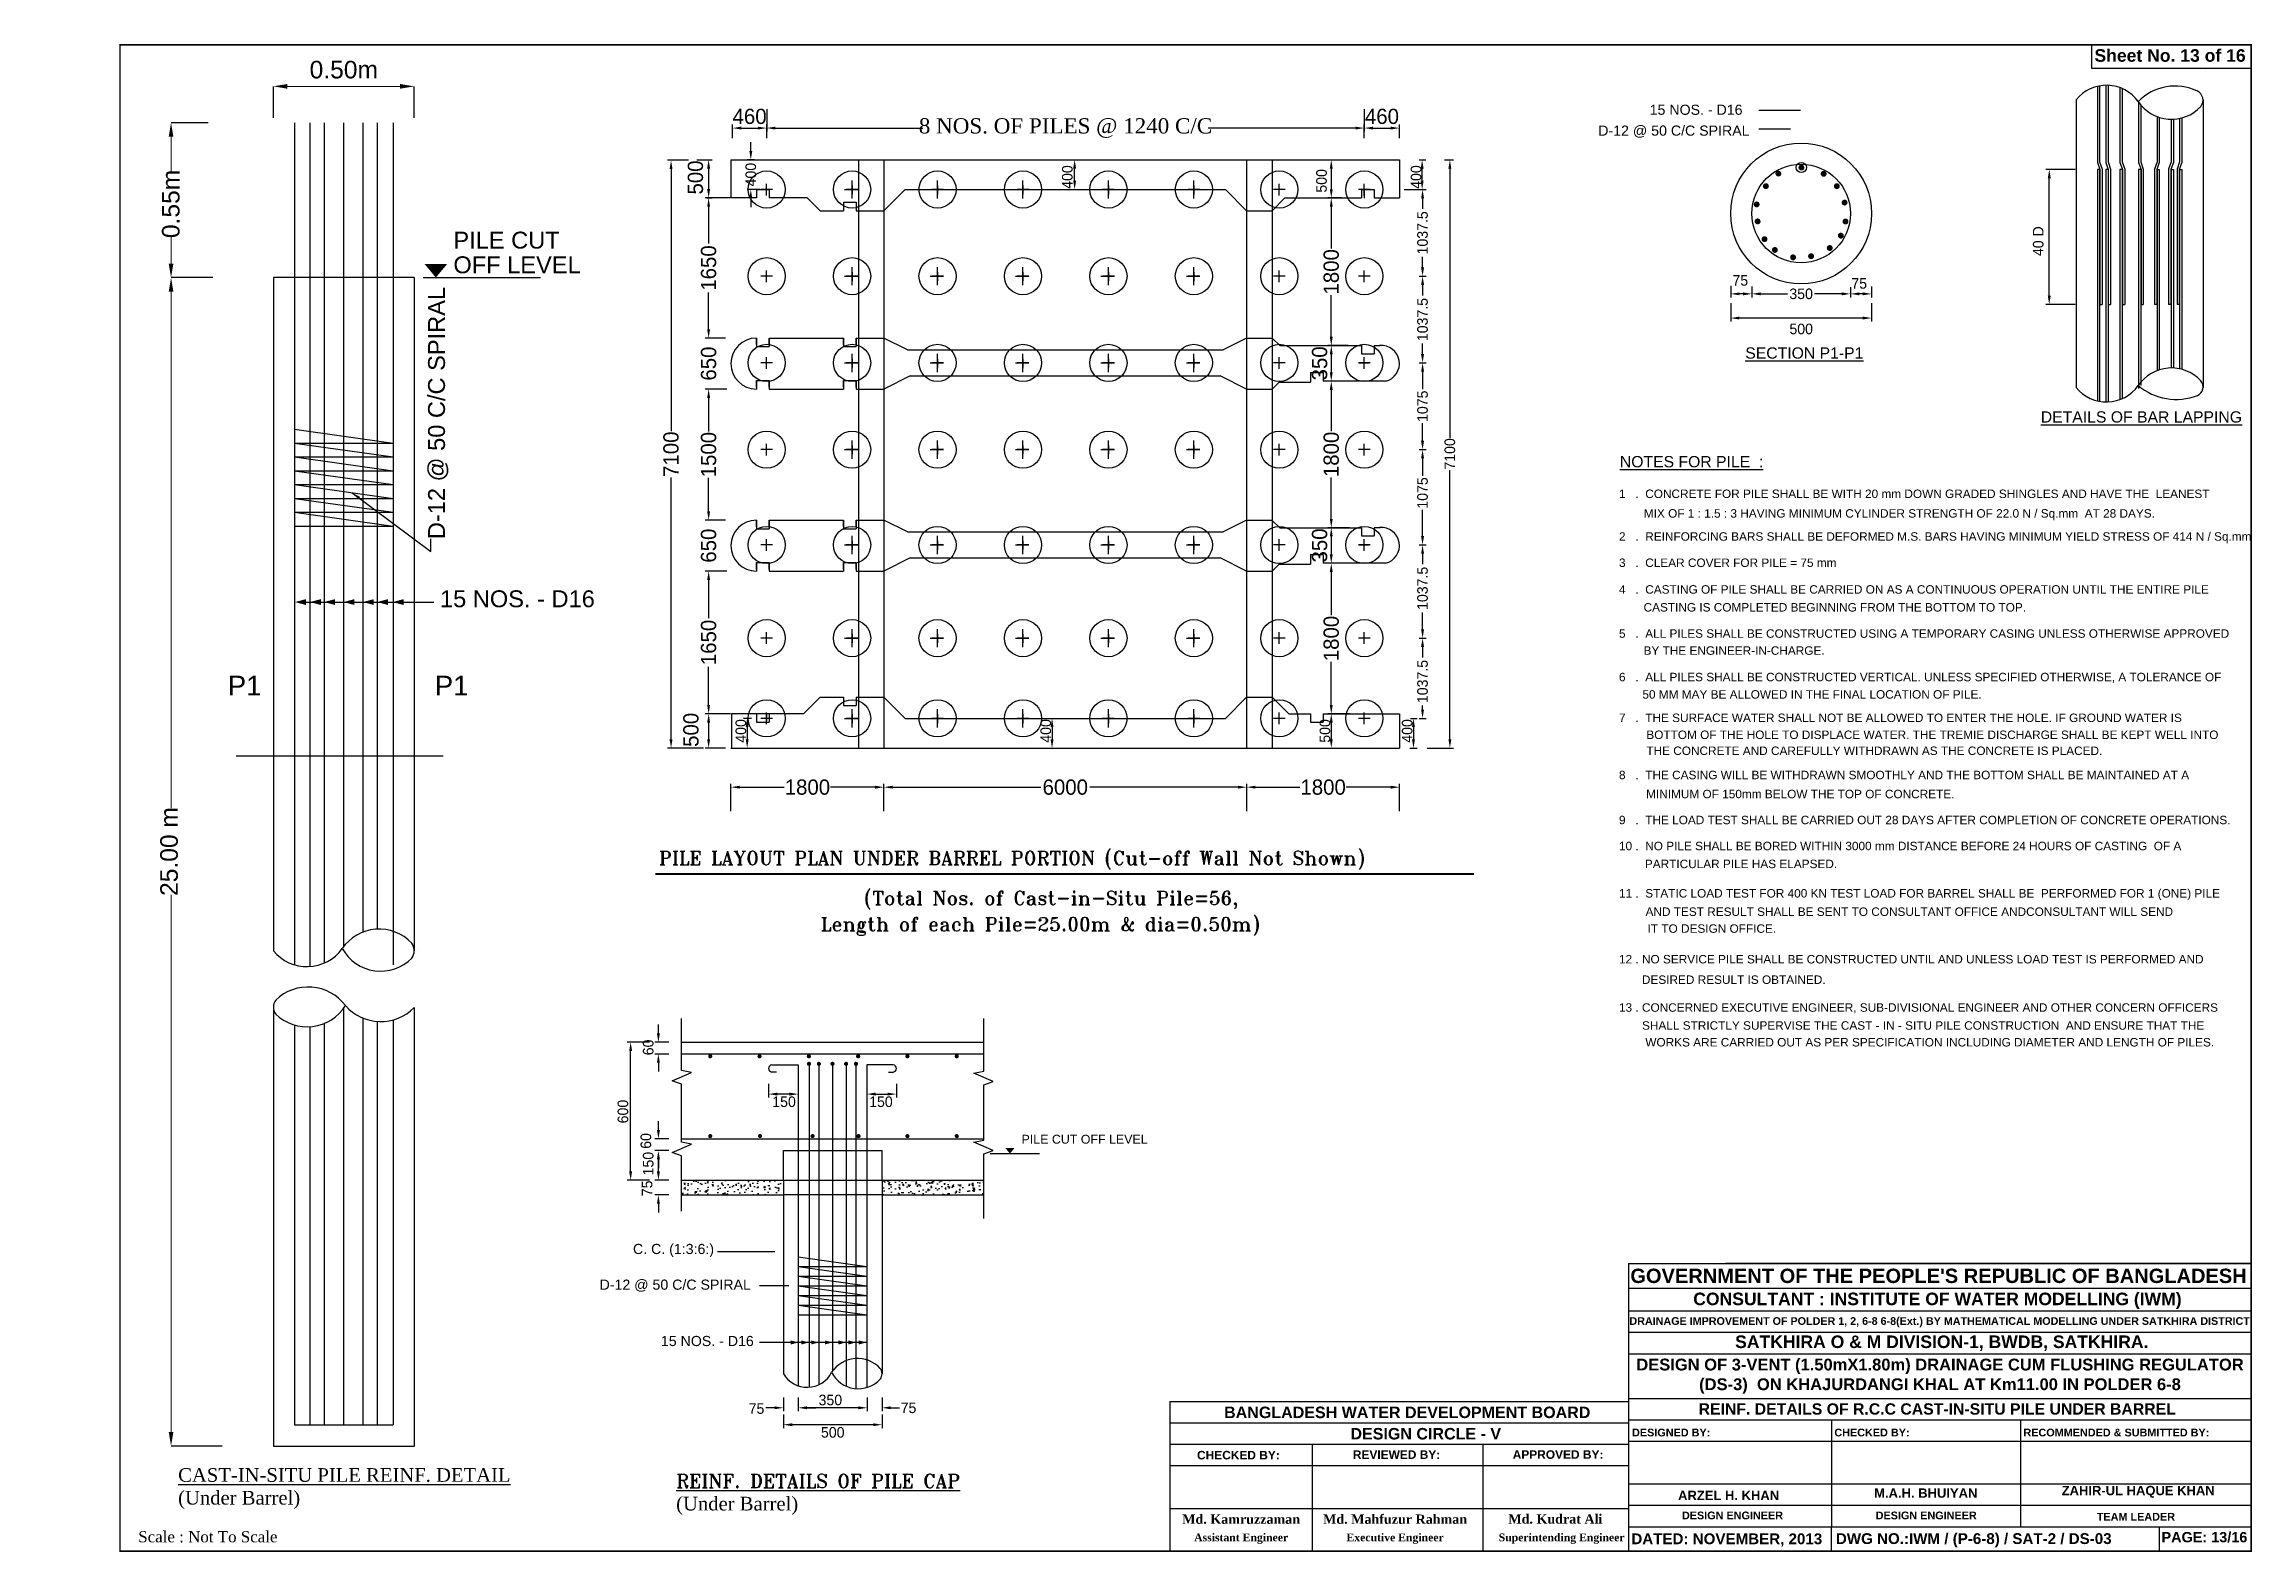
# Model space of a CAD drawing. Extents: x -377620 to 406987, y -326460 to -226264.
# Drawn here: x -119161 to -56480, y -326062 to -283234 of the extents above; entities that cross this region are included whole.
import ezdxf

# ---------------------------------------------------------------- set-up
doc = ezdxf.new("R2010")
doc.units = 0
doc.header["$LTSCALE"] = 300
doc.header["$MEASUREMENT"] = 0
doc.layers.get('0').update_dxf_attribs({"linetype": 'CONTINUOUS'})
doc.layers.get('DEFPOINTS').update_dxf_attribs({"linetype": 'CONTINUOUS'})
doc.layers.add('Left Bank Profile', color=7, linetype='CONTINUOUS', lineweight=25)
doc.layers.add('LINE', color=7, linetype='CONTINUOUS')
doc.styles.add('Arial-20', font='arial.ttf')
doc.styles.add('BIG', font='ROMANT.SHX')
doc.dimstyles.new('3', dxfattribs={"dimtxt": 225, "dimasz": 350, "dimexe": 100, "dimexo": 25, "dimgap": 9, "dimtad": 0, "dimdec": 0, "dimzin": 0, "dimdsep": 46, "dimtxsty": 'Standard', "dimcen": 0, "dimclrd": 5, "dimclre": 6, "dimclrt": 256, "dimadec": 0, "dimazin": 0, "dimtfac": 1, "dimtdec": 0, "dimtofl": 0, "dimtmove": 2, "dimatfit": 3, "dimfxl": 1, "dimtolj": 1, "dimtzin": 0, "dimarcsym": 0})
doc.dimstyles.new('Arial-20', dxfattribs={"dimtxt": 0.05, "dimasz": 0.05, "dimexe": 0.04, "dimexo": 0.02, "dimgap": 0.03, "dimtad": 2, "dimdec": 0, "dimlfac": 1000, "dimzin": 0, "dimdsep": 46, "dimtxsty": 'Arial-20', "dimcen": 0.02, "dimclrt": 256, "dimadec": 0, "dimazin": 0, "dimtfac": 1, "dimtdec": 0, "dimtmove": 2, "dimatfit": 3, "dimfxl": 0.12, "dimtolj": 1, "dimtzin": 0, "dimarcsym": 0})

msp = doc.modelspace()

# ---------------------------------------------------------------- texts
at = {"char_height": 7.2, "attachment_point": 1}
for insert in [(-119160.5133, -305610.738), (-57505.2176, -305633.8742)]:
    msp.add_mtext('\\A1;', dxfattribs=dict(at, insert=insert))
at = {"layer": 'Left Bank Profile'}
for s, insert, char_height, width, attachment_point in [('{\\fArial|b1|i0|c0|p34;DESIGN OF 3-VENT (1.50mX1.80m) DRAINAGE CUM FLUSHING REGULATOR  (DS-3)  ON KHAJURDANGI KHAL AT Km11.00 IN POLDER 6-8}', (-65334.3986, -321569.8883), 335.636531, 17395.981535, 8), ('{\\fArial|b1|i0|c0|p34;ARZEL H. KHAN}', (-71336.1822, -324589.778), 264.093644, 27152.56831, 8), ('{\\fArial|b1|i0|c0|p34;DWG NO.:IWM / (P-6-8) / SAT-2 / DS-03}', (-68290.2877, -325531.8636), 307.533087, 31309.311232, 1)]:
    msp.add_mtext(s, dxfattribs=dict(at, insert=insert, char_height=char_height, width=width, attachment_point=attachment_point))
at = {"layer": 'LINE', "color": 7}
for s, height, style, p in [('15 NOS. - D16', 287.796303, 'Arial-20', (-73576.8846, -285241.0606)), ('D-12 @ 50 C/C SPIRAL', 287.796303, 'Arial-20', (-75036.8668, -285833.8756)), ('PILE CUT ', 480, 'Arial-20', (-107541.3063, -289041.0038)), ('OFF LEVEL', 480, 'Arial-20', (-107541.3063, -289741.0038)), ('%%UNOTES FOR PILE  :', 320, 'Arial-20', (-74423.8791, -295254.3173)), ('1   .  CONCRETE FOR PILE SHALL BE WITH 20 mm DOWN GRADED SHINGLES AND HAVE THE  LEANEST ', 240, 'Arial-20', (-74448.2321, -296126.7181)), ('  MIX OF 1 : 1.5 : 3 HAVING MINIMUM CYLINDER STRENGTH OF 22.0 N / Sq.mm  AT 28 DAYS.', 240, 'Arial-20', (-73929.2321, -296683.7181)), ('2   .  REINFORCING BARS SHALL BE DEFORMED M.S. BARS HAVING MINIMUM YIELD STRESS OF 414 N / Sq.mm', 240, 'Arial-20', (-74448.2321, -297339.6916)), ('3   .  CLEAR COVER FOR PILE = 75 mm', 240, 'Arial-20', (-74448.2321, -298085.3966)), ('15 NOS. - D16', 480, 'Arial-20', (-107922.4155, -299228.7198)), ('4   .  CASTING OF PILE SHALL BE CARRIED ON AS A CONTINUOUS OPERATION UNTIL THE ENTIRE PILE ', 240, 'Arial-20', (-74448.2321, -298843.4885)), (' CASTING IS COMPLETED BEGINNING FROM THE BOTTOM TO TOP.', 240, 'Arial-20', (-73843.2321, -299351.4885)), ('5   .  ALL PILES SHALL BE CONSTRUCTED USING A TEMPORARY CASING UNLESS OTHERWISE APPROVED ', 240, 'Arial-20', (-74448.2321, -300096.5543)), (' BY THE ENGINEER-IN-CHARGE.', 240, 'Arial-20', (-73844.2321, -300579.5543)), ('P1', 560, 'Arial-20', (-113946.3855, -301733.5932)), ('P1', 560, 'Arial-20', (-108069.4282, -301733.5932)), ('6   .  ALL PILES SHALL BE CONSTRUCTED VERTICAL. UNLESS SPECIFIED OTHERWISE, A TOLERANCE OF ', 240, 'Arial-20', (-74448.2321, -301332.3123)), (' 50 MM MAY BE ALLOWED IN THE FINAL LOCATION OF PILE.', 240, 'Arial-20', (-73876.2321, -301825.3123)), ('7   .  THE SURFACE WATER SHALL NOT BE ALLOWED TO ENTER THE HOLE. IF GROUND WATER IS ', 240, 'Arial-20', (-74448.2321, -302489.7384)), ('BOTTOM OF THE HOLE TO DISPLACE WATER. THE TREMIE DISCHARGE SHALL BE KEPT WELL INTO', 240, 'Arial-20', (-73671.1715, -302972.1026)), ('THE CONCRETE AND CAREFULLY WITHDRAWN AS THE CONCRETE IS PLACED.', 240, 'Arial-20', (-73671.1715, -303426.1026)), ('8   .  THE CASING WILL BE WITHDRAWN SMOOTHLY AND THE BOTTOM SHALL BE MAINTAINED AT A ', 240, 'Arial-20', (-74448.2321, -304113.9474)), (' MINIMUM OF 150mm BELOW THE TOP OF CONCRETE.', 240, 'Arial-20', (-73771.2321, -304654.9474)), ('9   .  THE LOAD TEST SHALL BE CARRIED OUT 28 DAYS AFTER COMPLETION OF CONCRETE OPERATIONS.', 240, 'Arial-20', (-74448.2321, -305392.419)), ('PILE LAYOUT PLAN UNDER BARREL PORTION (Cut-off Wall Not Shown)', 387.828, 'BIG', (-101705.0267, -306548.5291)), ('10 .  NO PILE SHALL BE BORED WITHIN 3000 mm DISTANCE BEFORE 24 HOURS OF CASTING  OF A ', 240, 'Arial-20', (-74448.2321, -306130.819)), ('PARTICULAR PILE HAS ELAPSED. ', 240, 'Arial-20', (-73713.2321, -306639.819)), ('(Total Nos. of Cast-in-Situ Pile=56,', 387.828, 'BIG', (-95884.0267, -307682.5291)), ('11 .  STATIC LOAD TEST FOR 400 KN TEST LOAD FOR BARREL SHALL BE  PERFORMED FOR 1 (ONE) PILE ', 240, 'Arial-20', (-74448.2321, -307475.3435)), ('AND TEST RESULT SHALL BE SENT TO CONSULTANT OFFICE ANDCONSULTANT WILL SEND ', 240, 'Arial-20', (-73693.1715, -307997.3841)), ('Length of each Pile=25.00m & dia=0.50m)', 387.828, 'BIG', (-97110.0267, -308425.5291)), (' IT TO DESIGN OFFICE.', 240, 'Arial-20', (-73730.1715, -308476.3841)), ('12 . NO SERVICE PILE SHALL BE CONSTRUCTED UNTIL AND UNLESS LOAD TEST IS PERFORMED AND ', 240, 'Arial-20', (-74448.2321, -309347.0561)), (' DESIRED RESULT IS OBTAINED.', 240, 'Arial-20', (-73890.2321, -309929.0561)), ('13 . CONCERNED EXECUTIVE ENGINEER, SUB-DIVISIONAL ENGINEER AND OTHER CONCERN OFFICERS ', 240, 'Arial-20', (-74448.2321, -310719.5648)), ('SHALL STRICTLY SUPERVISE THE CAST - IN - SITU PILE CONSTRUCTION  AND ENSURE THAT THE ', 240, 'Arial-20', (-73794.0377, -311229.8988)), (' WORKS ARE CARRIED OUT AS PER SPECIFICATION INCLUDING DIAMETER AND LENGTH OF PILES.', 240, 'Arial-20', (-73794.0377, -311705.8988)), ('PILE CUT OFF LEVEL', 251.821765, 'Arial-20', (-91409.0869, -314466.8249)), ('C. C. (1:3:6:)', 287.796303, 'Arial-20', (-102442.0723, -317602.0855)), ('D-12 @ 50 C/C SPIRAL', 287.796303, 'Arial-20', (-103390.8779, -318615.4305)), ('15 NOS. - D16', 287.796303, 'Arial-20', (-101649.1484, -320216.0932))]:
    msp.add_text(s, height=height, dxfattribs=dict(at, style=style)).set_placement(p)
at = {"layer": 'LINE', "color": 7, "style": 'Arial-20'}
msp.add_text('D-12 @ 50 C/C SPIRAL', height=480, rotation=90, dxfattribs=at).set_placement((-107780.6863, -297294.6403))
at = {"layer": 'LINE', "color": 7}
for s, insert, char_height, width, attachment_point in [('{\\fArial|b1|i0|c0|p34;Sheet No. 13 of 16}', (-58802.5108, -283740.0576), 356.60793, 18855.950215, 8), ("{\\fArial|b1|i0|c0|p34;\\H0.8x;GOVERNMENT OF THE PEOPLE'S REPUBLIC OF BANGLADESH}", (-65376.0141, -318430.7937), 509.4399, 18855.950215, 8), ('{\\fArial|b1|i0|c0|p34;\\H1.094x;CONSULTANT : INSTITUTE OF WATER MODELLING (IWM)}', (-65407.0141, -319162.519), 326.041536, 18855.950215, 8), ('{\\fArial|b1|i0|c0|p34;DRAINAGE IMPROVEMENT OF POLDER 1, 2, 6-8 6-8(Ext.) BY MATHEMATICAL MODELLING UNDER SATKHIRA DISTRICT}', (-65344.4811, -319679.8869), 218.2440533, 18353.970731, 8), ('{\\fArial|b1|i0|c0|p34;SATKHIRA O & M DIVISION-1, BWDB, SATKHIRA.}', (-65283.7622, -320352.4667), 356.60793, 18855.950215, 8), ('{\\fArial|b1|i0|c0|p34;BANGLADESH WATER DEVELOPMENT BOARD}', (-80460.3227, -322266.6494), 326.041536, 18855.950215, 8), ('{\\fArial|b1|i0|c0|p34;REINF. DETAILS OF R.C.C CAST-IN-SITU PILE UNDER BARREL}', (-65413.2597, -322167.7519), 320.947137, 16970.355194, 8), ('{\\fArial|b1|i0|c0|p34;DESIGN CIRCLE - V}', (-79934.3227, -322873.5942), 326.041536, 18855.950215, 8), ('{\\fArial|b1|i0|c0|p34;DESIGNED BY:}', (-72966.8527, -322785.6321), 220.078037, 22627.140258, 8), ('{\\fArial|b1|i0|c0|p34;CHECKED BY:}', (-67265.8527, -322785.6321), 220.078037, 22627.140258, 8), ('{\\fArial|b1|i0|c0|p34;RECOMMENDED & SUBMITTED BY:}', (-60326.8527, -322785.6321), 220.078037, 22627.140258, 8), ('{\\fArial|b1|i0|c0|p34;CHECKED BY:}', (-85253.0416, -323439.2324), 242.085841, 24889.854284, 8), ('{\\fArial|b1|i0|c0|p34;REVIEWED BY:}', (-80763.7817, -323422.026), 242.085841, 24889.854284, 8), ('{\\fArial|b1|i0|c0|p34;APPROVED BY:}', (-76178.1904, -323422.0243), 242.085841, 24889.854284, 8), ('{\\fArial|b1|i0|c0|p34;M.A.H. BHUIYAN}', (-65737.8937, -324527.8207), 264.093644, 27152.56831, 8), ('{\\fArial|b1|i0|c0|p34;ZAHIR-UL HAQUE KHAN}', (-59707.8937, -324527.8207), 264.093644, 27152.56831, 8), ('{\\fTimes New Roman|b1|i0|c0|p18;Md. Kamruzzaman}', (-85176.0058, -325270.1678), 264.093644, 27152.56831, 8), ('{\\fTimes New Roman|b1|i0|c0|p18;Md. Mahfuzur Rahman}', (-80805.0058, -325270.1678), 264.093644, 27152.56831, 8), ('{\\fTimes New Roman|b1|i0|c0|p18;Md. Kudrat Ali}', (-76255.1388, -325265.1678), 264.093644, 27152.56831, 8), ('{\\fArial|b1|i0|c0|p34;DESIGN ENGINEER}', (-71225.8527, -325140.6321), 220.078037, 22627.140258, 8), ('{\\fArial|b1|i0|c0|p34;DESIGN ENGINEER}', (-65725.8527, -325140.6321), 220.078037, 22627.140258, 8), ('{\\fArial|b1|i0|c0|p34;TEAM LEADER}', (-59771.8527, -325173.6321), 220.078037, 22627.140258, 8), ('{\\fTimes New Roman|b0|i0|c0|p18;Scale : Not To Scale}', (-114512.4364, -325798.3038), 318.399938, 23569.937769, 8), ('{\\fTimes New Roman|b1|i0|c0|p18;Assistant Engineer}', (-85176.0058, -325835.3337), 220.078037, 22627.140258, 8), ('{\\fTimes New Roman|b1|i0|c0|p18;Executive Engineer}', (-80805.0058, -325835.3337), 220.078037, 22627.140258, 8), ('{\\fTimes New Roman|b1|i0|c0|p18;Superintending Engineer}', (-76077.1429, -325835.3337), 220.078037, 22627.140258, 8), ('{\\fArial|b1|i0|c0|p34;DATED: NOVEMBER, 2013}', (-74097.0951, -325537.8636), 307.533087, 31618.758508, 1), ('{\\fArial|b1|i0|c0|p34;   PAGE: 13/16}', (-59387.3293, -325497.8073), 293.437383, 30169.520344, 1)]:
    msp.add_mtext(s, dxfattribs=dict(at, insert=insert, char_height=char_height, width=width, attachment_point=attachment_point))
at = {"layer": 'LINE', "color": 7, "char_height": 320, "attachment_point": 9, "style": 'Arial-20'}
for s, insert, width in [('{\\LSECTION P1-P1}', (-67509.8, -292172.0079), 4646.076683), ('{\\LDETAILS OF BAR LAPPING}', (-56759.3651, -293988.0679), 6198.729011)]:
    msp.add_mtext(s, dxfattribs=dict(at, insert=insert, width=width))
at = {"layer": 'LINE', "char_height": 387.828, "width": 9562.226123, "attachment_point": 7, "style": 'BIG'}
for s, insert in [('{\\fTimes New Roman|b0|i0|c0|p18;\\LCAST-IN-SITU PILE REINF. DETAIL\\l (Under Barrel)}', (-115356.2261, -324844.7578)), ('{\\LREINF. DETAILS OF PILE CAP \\fTimes New Roman|b0|i0|c0|p18;\\l(Under Barrel)}', (-101216.3961, -325012.2299))]:
    msp.add_mtext(s, dxfattribs=dict(at, insert=insert))

# ---------------------------------------------------------------- blocks, each defined once
blk = doc.blocks.new('*D553')
at = {"layer": 'DEFPOINTS', "color": 0}
for p in [(-114376, -289866), (-115557, -323056), (-114105, -323056)]:
    blk.add_point(p, dxfattribs=at)
at = {"layer": 'LINE', "color": 0, "lineweight": -2}
for p, q in [((-114376, -289866), (-115557, -289866)), ((-114105, -323056), (-115557, -323056))]:
    blk.add_line(p, q, dxfattribs=at)
at = {"layer": 'LINE', "color": 0, "lineweight": 9}
for p, q in [((-115557, -290266), (-115557, -304938)), ((-115557, -322656), (-115557, -307397))]:
    blk.add_line(p, q, dxfattribs=at)
at = {"layer": 'LINE', "color": 0}
for points in [[(-115624, -290266), (-115491, -290266), (-115557, -289866)], [(-115624, -322656), (-115491, -322656), (-115557, -323056)]]:
    blk.add_solid(points, dxfattribs=at)
at = {"layer": 'LINE', "insert": (-115612, -306168), "char_height": 500, "attachment_point": 5, "rotation": 90, "style": 'Arial-20'}
blk.add_mtext('\\A1;25.00 m', dxfattribs=at)
blk = doc.blocks.new('*D554')
at = {"layer": 'DEFPOINTS', "color": 0}
for p in [(-108653, -284433), (-112653, -285323), (-108653, -285323)]:
    blk.add_point(p, dxfattribs=at)
at = {"layer": 'LINE', "color": 0, "lineweight": -2}
for p, q in [((-112653, -285323), (-112653, -284433)), ((-108653, -285323), (-108653, -284433))]:
    blk.add_line(p, q, dxfattribs=at)
at = {"layer": 'LINE', "color": 0, "lineweight": 9}
blk.add_line((-112253, -284433), (-109053, -284433), dxfattribs=at)
at = {"layer": 'LINE', "color": 0}
for points in [[(-112253, -284366), (-112253, -284500), (-112653, -284433)], [(-109053, -284366), (-109053, -284500), (-108653, -284433)]]:
    blk.add_solid(points, dxfattribs=at)
at = {"layer": 'LINE', "insert": (-110653, -283961), "char_height": 500, "attachment_point": 5, "style": 'Arial-20'}
blk.add_mtext('\\A1;0.50m', dxfattribs=at)
blk = doc.blocks.new('*D555')
at = {"layer": 'DEFPOINTS', "color": 0}
for p in [(-115557, -285466), (-114502, -285466), (-114502, -289866)]:
    blk.add_point(p, dxfattribs=at)
at = {"layer": 'LINE', "color": 0, "lineweight": -2}
for p, q in [((-114502, -285466), (-115557, -285466)), ((-114502, -289866), (-115557, -289866))]:
    blk.add_line(p, q, dxfattribs=at)
at = {"layer": 'LINE', "color": 0, "lineweight": 9}
for p, q in [((-115557, -285866), (-115557, -286839)), ((-115557, -289466), (-115557, -288706))]:
    blk.add_line(p, q, dxfattribs=at)
at = {"layer": 'LINE', "color": 0}
for points in [[(-115624, -285866), (-115491, -285866), (-115557, -285466)], [(-115624, -289466), (-115491, -289466), (-115557, -289866)]]:
    blk.add_solid(points, dxfattribs=at)
at = {"layer": 'LINE', "insert": (-115563, -287773), "char_height": 500, "attachment_point": 5, "rotation": 90, "style": 'Arial-20'}
blk.add_mtext('\\A1;0.55m', dxfattribs=at)
blk = doc.blocks.new('*D556')
at = {"layer": 'DEFPOINTS', "color": 0}
for p in [(-98592, -312743), (-97752, -312743), (-98592, -313059)]:
    blk.add_point(p, dxfattribs=at)
at = {"layer": 'LINE', "color": 7, "lineweight": -2}
for p, q in [((-98592, -312768), (-98592, -313159)), ((-97752, -312768), (-97752, -313159)), ((-98002, -313059), (-98342, -313059))]:
    blk.add_line(p, q, dxfattribs=at)
at = {"layer": 'LINE', "color": 7}
for points in [[(-98342, -313017), (-98342, -313101), (-98592, -313059)], [(-98002, -313017), (-98002, -313101), (-97752, -313059)]]:
    blk.add_solid(points, dxfattribs=at)
at = {"layer": 'LINE', "color": 7, "insert": (-98154, -313278), "char_height": 300, "attachment_point": 5}
blk.add_mtext('\\A1;150', dxfattribs=at)
blk = doc.blocks.new('*D557')
at = {"layer": 'DEFPOINTS', "color": 0}
for p in [(-95804, -312743), (-94964, -312743), (-94964, -313059)]:
    blk.add_point(p, dxfattribs=at)
at = {"layer": 'LINE', "color": 7, "lineweight": -2}
for p, q in [((-95804, -312768), (-95804, -313159)), ((-94964, -312768), (-94964, -313159)), ((-95554, -313059), (-95214, -313059))]:
    blk.add_line(p, q, dxfattribs=at)
at = {"layer": 'LINE', "color": 7}
for points in [[(-95554, -313017), (-95554, -313101), (-95804, -313059)], [(-95214, -313017), (-95214, -313101), (-94964, -313059)]]:
    blk.add_solid(points, dxfattribs=at)
at = {"layer": 'LINE', "color": 7, "insert": (-95403, -313278), "char_height": 300, "attachment_point": 5}
blk.add_mtext('\\A1;150', dxfattribs=at)
blk = doc.blocks.new('*D558')
at = {"layer": 'DEFPOINTS', "color": 0}
for p in [(-101721, -315504), (-101404, -315504), (-101404, -315924)]:
    blk.add_point(p, dxfattribs=at)
at = {"layer": 'LINE', "color": 7, "lineweight": -2}
for p, q in [((-101721, -315254), (-101721, -315004)), ((-101429, -315504), (-101821, -315504)), ((-101429, -315924), (-101821, -315924)), ((-101721, -316174), (-101721, -316424))]:
    blk.add_line(p, q, dxfattribs=at)
at = {"layer": 'LINE', "color": 7}
for points in [[(-101763, -315254), (-101679, -315254), (-101721, -315504)], [(-101763, -316174), (-101679, -316174), (-101721, -315924)]]:
    blk.add_solid(points, dxfattribs=at)
at = {"layer": 'LINE', "color": 7, "insert": (-102041, -315737), "char_height": 300, "attachment_point": 5, "rotation": 90}
blk.add_mtext('\\A1;75', dxfattribs=at)
blk = doc.blocks.new('*D559')
at = {"layer": 'DEFPOINTS', "color": 0}
for p in [(-101721, -314664), (-101404, -314664), (-101404, -315504)]:
    blk.add_point(p, dxfattribs=at)
at = {"layer": 'LINE', "color": 7, "lineweight": -2}
for p, q in [((-101429, -314664), (-101821, -314664)), ((-101721, -315254), (-101721, -314914)), ((-101429, -315504), (-101821, -315504))]:
    blk.add_line(p, q, dxfattribs=at)
at = {"layer": 'LINE', "color": 7}
for points in [[(-101763, -314914), (-101679, -314914), (-101721, -314664)], [(-101763, -315254), (-101679, -315254), (-101721, -315504)]]:
    blk.add_solid(points, dxfattribs=at)
at = {"layer": 'LINE', "color": 7, "insert": (-102009, -315034), "char_height": 300, "attachment_point": 5, "rotation": 90}
blk.add_mtext('\\A1;150', dxfattribs=at)
blk = doc.blocks.new('*D560')
at = {"layer": 'DEFPOINTS', "color": 0}
for p in [(-102509, -311584), (-101951, -311584), (-101951, -315504)]:
    blk.add_point(p, dxfattribs=at)
at = {"layer": 'LINE', "color": 7, "lineweight": -2}
for p, q in [((-101976, -311584), (-102609, -311584)), ((-102509, -315254), (-102509, -311834)), ((-101976, -315504), (-102609, -315504))]:
    blk.add_line(p, q, dxfattribs=at)
at = {"layer": 'LINE', "color": 7}
for points in [[(-102550, -311834), (-102467, -311834), (-102509, -311584)], [(-102550, -315254), (-102467, -315254), (-102509, -315504)]]:
    blk.add_solid(points, dxfattribs=at)
at = {"layer": 'LINE', "color": 7, "insert": (-102727, -313555), "char_height": 300, "attachment_point": 5, "rotation": 90}
blk.add_mtext('\\A1;600', dxfattribs=at)
blk = doc.blocks.new('*D561')
at = {"layer": 'DEFPOINTS', "color": 0}
for p in [(-97752, -321653), (-97752, -321970), (-95792, -321653)]:
    blk.add_point(p, dxfattribs=at)
at = {"layer": 'LINE', "color": 7, "lineweight": -2}
for p, q in [((-97752, -321678), (-97752, -322070)), ((-96042, -321970), (-97502, -321970)), ((-95792, -321678), (-95792, -322070))]:
    blk.add_line(p, q, dxfattribs=at)
at = {"layer": 'LINE', "color": 7}
for points in [[(-97502, -321928), (-97502, -322011), (-97752, -321970)], [(-96042, -321928), (-96042, -322011), (-95792, -321970)]]:
    blk.add_solid(points, dxfattribs=at)
at = {"layer": 'LINE', "color": 7, "insert": (-96839, -321750), "char_height": 300, "attachment_point": 5}
blk.add_mtext('\\A1;350', dxfattribs=at)
blk = doc.blocks.new('*D562')
at = {"layer": 'DEFPOINTS', "color": 0}
for p in [(-98172, -321653), (-98172, -321970), (-97752, -321653)]:
    blk.add_point(p, dxfattribs=at)
at = {"layer": 'LINE', "color": 7, "lineweight": -2}
for p, q in [((-98422, -321970), (-98672, -321970)), ((-98172, -321678), (-98172, -322070)), ((-97752, -321678), (-97752, -322070)), ((-97502, -321970), (-97252, -321970))]:
    blk.add_line(p, q, dxfattribs=at)
at = {"layer": 'LINE', "color": 7}
for points in [[(-98422, -321928), (-98422, -322011), (-98172, -321970)], [(-97502, -321928), (-97502, -322011), (-97752, -321970)]]:
    blk.add_solid(points, dxfattribs=at)
at = {"layer": 'LINE', "color": 7, "insert": (-98935, -321993), "char_height": 300, "attachment_point": 5}
blk.add_mtext('\\A1;75', dxfattribs=at)
blk = doc.blocks.new('*D563')
at = {"layer": 'DEFPOINTS', "color": 0}
for p in [(-95792, -321653), (-95792, -321970), (-95372, -321653)]:
    blk.add_point(p, dxfattribs=at)
at = {"layer": 'LINE', "color": 7, "lineweight": -2}
for p, q in [((-96042, -321970), (-96292, -321970)), ((-95792, -321678), (-95792, -322070)), ((-95372, -321678), (-95372, -322070)), ((-95122, -321970), (-94872, -321970))]:
    blk.add_line(p, q, dxfattribs=at)
at = {"layer": 'LINE', "color": 7}
for points in [[(-96042, -321928), (-96042, -322011), (-95792, -321970)], [(-95122, -321928), (-95122, -322011), (-95372, -321970)]]:
    blk.add_solid(points, dxfattribs=at)
at = {"layer": 'LINE', "color": 7, "insert": (-94619, -321972), "char_height": 300, "attachment_point": 5}
blk.add_mtext('\\A1;75', dxfattribs=at)
blk = doc.blocks.new('*D564')
at = {"layer": 'DEFPOINTS', "color": 0}
for p in [(-98172, -322134), (-95372, -322134), (-98172, -322450)]:
    blk.add_point(p, dxfattribs=at)
at = {"layer": 'LINE', "color": 7, "lineweight": -2}
for p, q in [((-98172, -322159), (-98172, -322550)), ((-95372, -322159), (-95372, -322550)), ((-95622, -322450), (-97922, -322450))]:
    blk.add_line(p, q, dxfattribs=at)
at = {"layer": 'LINE', "color": 7}
for points in [[(-97922, -322409), (-97922, -322492), (-98172, -322450)], [(-95622, -322409), (-95622, -322492), (-95372, -322450)]]:
    blk.add_solid(points, dxfattribs=at)
at = {"layer": 'LINE', "color": 7, "insert": (-96771, -322669), "char_height": 300, "attachment_point": 5}
blk.add_mtext('\\A1;500', dxfattribs=at)
blk = doc.blocks.new('*D565')
at = {"layer": 'DEFPOINTS', "color": 0}
for p in [(-101721, -311584), (-101404, -311584), (-101404, -311920)]:
    blk.add_point(p, dxfattribs=at)
at = {"layer": 'LINE', "color": 7, "lineweight": -2}
for p, q in [((-101721, -311334), (-101721, -311084)), ((-101429, -311584), (-101821, -311584)), ((-101429, -311920), (-101821, -311920)), ((-101721, -312170), (-101721, -312420))]:
    blk.add_line(p, q, dxfattribs=at)
at = {"layer": 'LINE', "color": 7}
for points in [[(-101763, -311334), (-101679, -311334), (-101721, -311584)], [(-101763, -312170), (-101679, -312170), (-101721, -311920)]]:
    blk.add_solid(points, dxfattribs=at)
at = {"layer": 'LINE', "color": 7, "insert": (-102009, -311733), "char_height": 300, "attachment_point": 5, "rotation": 90}
blk.add_mtext('\\A1;60', dxfattribs=at)
blk = doc.blocks.new('*D566')
at = {"layer": 'DEFPOINTS', "color": 0}
for p in [(-101721, -314328), (-101404, -314328), (-101404, -314664)]:
    blk.add_point(p, dxfattribs=at)
at = {"layer": 'LINE', "color": 7, "lineweight": -2}
for p, q in [((-101721, -314078), (-101721, -313828)), ((-101429, -314328), (-101821, -314328)), ((-101429, -314664), (-101821, -314664)), ((-101721, -314914), (-101721, -315164))]:
    blk.add_line(p, q, dxfattribs=at)
at = {"layer": 'LINE', "color": 7}
for points in [[(-101763, -314078), (-101679, -314078), (-101721, -314328)], [(-101763, -314914), (-101679, -314914), (-101721, -314664)]]:
    blk.add_solid(points, dxfattribs=at)
at = {"layer": 'LINE', "color": 7, "insert": (-102076, -314390), "char_height": 300, "attachment_point": 5, "rotation": 90}
blk.add_mtext('\\A1;60', dxfattribs=at)
blk = doc.blocks.new('*D567')
at = {"layer": 'DEFPOINTS', "color": 0}
for p in [(-62232, -286793), (-61467, -286793), (-61467, -290627)]:
    blk.add_point(p, dxfattribs=at)
at = {"layer": 'LINE', "color": 7, "lineweight": -2}
for p, q in [((-61492, -286793), (-62332, -286793)), ((-62232, -290377), (-62232, -287043)), ((-61492, -290627), (-62332, -290627))]:
    blk.add_line(p, q, dxfattribs=at)
at = {"layer": 'LINE', "color": 7}
for points in [[(-62274, -287043), (-62191, -287043), (-62232, -286793)], [(-62274, -290377), (-62191, -290377), (-62232, -290627)]]:
    blk.add_solid(points, dxfattribs=at)
at = {"layer": 'LINE', "color": 7, "insert": (-62544, -288830), "char_height": 300, "attachment_point": 5, "rotation": 90}
blk.add_mtext('\\A1;40 D', dxfattribs=at)
blk = doc.blocks.new('*D568')
at = {"layer": 'DEFPOINTS', "color": 0}
for p in [(-70677, -290096), (-67877, -290108), (-70677, -290328)]:
    blk.add_point(p, dxfattribs=at)
at = {"layer": 'LINE', "color": 7, "lineweight": -2}
for p, q in [((-70677, -290121), (-70677, -290428)), ((-67877, -290133), (-67877, -290428)), ((-70427, -290328), (-69661, -290328)), ((-68127, -290328), (-68893, -290328))]:
    blk.add_line(p, q, dxfattribs=at)
at = {"layer": 'LINE', "color": 7}
for points in [[(-70427, -290286), (-70427, -290369), (-70677, -290328)], [(-68127, -290286), (-68127, -290369), (-67877, -290328)]]:
    blk.add_solid(points, dxfattribs=at)
at = {"layer": 'LINE', "color": 7, "insert": (-69277, -290328), "char_height": 300, "attachment_point": 5}
blk.add_mtext('\\A1;350', dxfattribs=at)
blk = doc.blocks.new('*D569')
at = {"layer": 'DEFPOINTS', "color": 0}
for p in [(-71277, -290071), (-70677, -290096), (-71277, -290328)]:
    blk.add_point(p, dxfattribs=at)
at = {"layer": 'LINE', "color": 7, "lineweight": -2}
for p, q in [((-71277, -290096), (-71277, -290428)), ((-70677, -290121), (-70677, -290428)), ((-70927, -290328), (-71027, -290328))]:
    blk.add_line(p, q, dxfattribs=at)
at = {"layer": 'LINE', "color": 7}
for points in [[(-71027, -290286), (-71027, -290369), (-71277, -290328)], [(-70927, -290286), (-70927, -290369), (-70677, -290328)]]:
    blk.add_solid(points, dxfattribs=at)
at = {"layer": 'LINE', "color": 7, "insert": (-71004, -289947), "char_height": 300, "attachment_point": 5}
blk.add_mtext('\\A1;75', dxfattribs=at)
blk = doc.blocks.new('*D570')
at = {"layer": 'DEFPOINTS', "color": 0}
for p in [(-67877, -290108), (-67277, -290096), (-67877, -290328)]:
    blk.add_point(p, dxfattribs=at)
at = {"layer": 'LINE', "color": 7, "lineweight": -2}
for p, q in [((-67877, -290133), (-67877, -290428)), ((-67277, -290121), (-67277, -290428)), ((-67527, -290328), (-67627, -290328))]:
    blk.add_line(p, q, dxfattribs=at)
at = {"layer": 'LINE', "color": 7}
for points in [[(-67627, -290286), (-67627, -290369), (-67877, -290328)], [(-67527, -290286), (-67527, -290369), (-67277, -290328)]]:
    blk.add_solid(points, dxfattribs=at)
at = {"layer": 'LINE', "color": 7, "insert": (-67628, -290032), "char_height": 300, "attachment_point": 5}
blk.add_mtext('\\A1;75', dxfattribs=at)
blk = doc.blocks.new('*D571')
at = {"layer": 'DEFPOINTS', "color": 0}
for p in [(-71277, -290562), (-67277, -290562), (-71277, -291014)]:
    blk.add_point(p, dxfattribs=at)
at = {"layer": 'LINE', "color": 7, "lineweight": -2}
for p, q in [((-71277, -290587), (-71277, -291114)), ((-67277, -290587), (-67277, -291114)), ((-67527, -291014), (-71027, -291014))]:
    blk.add_line(p, q, dxfattribs=at)
at = {"layer": 'LINE', "color": 7}
for points in [[(-71027, -290973), (-71027, -291056), (-71277, -291014)], [(-67527, -290973), (-67527, -291056), (-67277, -291014)]]:
    blk.add_solid(points, dxfattribs=at)
at = {"layer": 'LINE', "color": 7, "insert": (-69275, -291326), "char_height": 300, "attachment_point": 5}
blk.add_mtext('\\A1;500', dxfattribs=at)
blk = doc.blocks.new('*D572')
at = {"layer": 'DEFPOINTS', "color": 0}
for p in [(-95319, -304341), (-99661, -305048), (-95319, -305048)]:
    blk.add_point(p, dxfattribs=at)
at = {"layer": 'LINE', "color": 7, "lineweight": -2}
for p, q in [((-99661, -305023), (-99661, -304241)), ((-99411, -304341), (-98149, -304341)), ((-95569, -304341), (-96832, -304341)), ((-95319, -305023), (-95319, -304241))]:
    blk.add_line(p, q, dxfattribs=at)
at = {"layer": 'LINE', "color": 7}
for points in [[(-99411, -304299), (-99411, -304382), (-99661, -304341)], [(-95569, -304299), (-95569, -304382), (-95319, -304341)]]:
    blk.add_solid(points, dxfattribs=at)
at = {"layer": 'LINE', "color": 7, "insert": (-97490, -304341), "char_height": 300, "attachment_point": 5}
blk.add_mtext('\\A1;{\\H1.444x;\\C7;1800}', dxfattribs=at)
blk = doc.blocks.new('*D573')
at = {"layer": 'DEFPOINTS', "color": 0}
for p in [(-85019, -304341), (-95319, -305048), (-85019, -305048)]:
    blk.add_point(p, dxfattribs=at)
at = {"layer": 'LINE', "color": 7, "lineweight": -2}
for p, q in [((-95319, -305023), (-95319, -304241)), ((-95069, -304341), (-90864, -304341)), ((-85269, -304341), (-89474, -304341)), ((-85019, -305023), (-85019, -304241))]:
    blk.add_line(p, q, dxfattribs=at)
at = {"layer": 'LINE', "color": 7}
for points in [[(-95069, -304299), (-95069, -304382), (-95319, -304341)], [(-85269, -304299), (-85269, -304382), (-85019, -304341)]]:
    blk.add_solid(points, dxfattribs=at)
at = {"layer": 'LINE', "color": 7, "insert": (-90169, -304341), "char_height": 300, "attachment_point": 5}
blk.add_mtext('\\A1;{\\H1.444x;\\C7;6000}', dxfattribs=at)
blk = doc.blocks.new('*D574')
at = {"layer": 'DEFPOINTS', "color": 0}
for p in [(-80677, -304341), (-85019, -305048), (-80677, -305048)]:
    blk.add_point(p, dxfattribs=at)
at = {"layer": 'LINE', "color": 7, "lineweight": -2}
for p, q in [((-85019, -305023), (-85019, -304241)), ((-84769, -304341), (-83507, -304341)), ((-80927, -304341), (-82190, -304341)), ((-80677, -305023), (-80677, -304241))]:
    blk.add_line(p, q, dxfattribs=at)
at = {"layer": 'LINE', "color": 7}
for points in [[(-84769, -304299), (-84769, -304382), (-85019, -304341)], [(-80927, -304299), (-80927, -304382), (-80677, -304341)]]:
    blk.add_solid(points, dxfattribs=at)
at = {"layer": 'LINE', "color": 7, "insert": (-82848, -304341), "char_height": 300, "attachment_point": 5}
blk.add_mtext('\\A1;{\\H1.444x;\\C7;1800}', dxfattribs=at)
blk = doc.blocks.new('*D575')
at = {"layer": 'DEFPOINTS', "color": 0}
for p in [(-100658, -286519), (-100379, -287601), (-100295, -287601)]:
    blk.add_point(p, dxfattribs=at)
at = {"layer": 'LINE', "color": 7, "lineweight": -2}
for p, q in [((-100633, -286519), (-100195, -286519)), ((-100295, -286769), (-100295, -287351)), ((-100354, -287601), (-100195, -287601))]:
    blk.add_line(p, q, dxfattribs=at)
at = {"layer": 'LINE', "color": 7}
for points in [[(-100337, -286769), (-100254, -286769), (-100295, -286519)], [(-100337, -287351), (-100254, -287351), (-100295, -287601)]]:
    blk.add_solid(points, dxfattribs=at)
at = {"layer": 'LINE', "color": 7, "insert": (-100668, -287022), "char_height": 300, "attachment_point": 5, "rotation": 90}
blk.add_mtext('\\A1;{\\H1.444x;\\C7;500}', dxfattribs=at)
blk = doc.blocks.new('*D576')
at = {"layer": 'DEFPOINTS', "color": 0}
for p in [(-99661, -287601), (-100295, -291584), (-99969, -291584)]:
    blk.add_point(p, dxfattribs=at)
at = {"layer": 'LINE', "color": 7, "lineweight": -2}
for p, q in [((-99686, -287601), (-100395, -287601)), ((-100295, -287851), (-100295, -288898)), ((-100295, -291334), (-100295, -290288)), ((-99994, -291584), (-100395, -291584))]:
    blk.add_line(p, q, dxfattribs=at)
at = {"layer": 'LINE', "color": 7}
for points in [[(-100337, -287851), (-100254, -287851), (-100295, -287601)], [(-100337, -291334), (-100254, -291334), (-100295, -291584)]]:
    blk.add_solid(points, dxfattribs=at)
at = {"layer": 'LINE', "color": 7, "insert": (-100295, -289593), "char_height": 300, "attachment_point": 5, "rotation": 90}
blk.add_mtext('\\A1;{\\H1.444x;\\C7;1650}', dxfattribs=at)
blk = doc.blocks.new('*D577')
at = {"layer": 'DEFPOINTS', "color": 0}
for p in [(-99787, -291584), (-100295, -293032), (-99751, -293032)]:
    blk.add_point(p, dxfattribs=at)
at = {"layer": 'LINE', "color": 7, "lineweight": -2}
for p, q in [((-100295, -291334), (-100295, -291084)), ((-99812, -291584), (-100395, -291584)), ((-99776, -293032), (-100395, -293032)), ((-100295, -293282), (-100295, -293532))]:
    blk.add_line(p, q, dxfattribs=at)
at = {"layer": 'LINE', "color": 7}
for points in [[(-100337, -291334), (-100254, -291334), (-100295, -291584)], [(-100337, -293282), (-100254, -293282), (-100295, -293032)]]:
    blk.add_solid(points, dxfattribs=at)
at = {"layer": 'LINE', "color": 7, "insert": (-100295, -292308), "char_height": 300, "attachment_point": 5, "rotation": 90}
blk.add_mtext('\\A1;{\\H1.444x;\\C7;650}', dxfattribs=at)
blk = doc.blocks.new('*D578')
at = {"layer": 'DEFPOINTS', "color": 0}
for p in [(-99751, -293032), (-100295, -296756), (-99787, -296756)]:
    blk.add_point(p, dxfattribs=at)
at = {"layer": 'LINE', "color": 7, "lineweight": -2}
for p, q in [((-99776, -293032), (-100395, -293032)), ((-100295, -293282), (-100295, -294235)), ((-100295, -296506), (-100295, -295553)), ((-99812, -296756), (-100395, -296756))]:
    blk.add_line(p, q, dxfattribs=at)
at = {"layer": 'LINE', "color": 7}
for points in [[(-100337, -293282), (-100254, -293282), (-100295, -293032)], [(-100337, -296506), (-100254, -296506), (-100295, -296756)]]:
    blk.add_solid(points, dxfattribs=at)
at = {"layer": 'LINE', "color": 7, "insert": (-100295, -294894), "char_height": 300, "attachment_point": 5, "rotation": 90}
blk.add_mtext('\\A1;{\\H1.444x;\\C7;1500}', dxfattribs=at)
blk = doc.blocks.new('*D579')
at = {"layer": 'DEFPOINTS', "color": 0}
for p in [(-99646, -302256), (-100295, -303229), (-99787, -303229)]:
    blk.add_point(p, dxfattribs=at)
at = {"layer": 'LINE', "color": 7, "lineweight": -2}
for p, q in [((-99671, -302256), (-100395, -302256)), ((-100295, -302506), (-100295, -302979)), ((-99812, -303229), (-100395, -303229))]:
    blk.add_line(p, q, dxfattribs=at)
at = {"layer": 'LINE', "color": 7}
for points in [[(-100337, -302506), (-100254, -302506), (-100295, -302256)], [(-100337, -302979), (-100254, -302979), (-100295, -303229)]]:
    blk.add_solid(points, dxfattribs=at)
at = {"layer": 'LINE', "color": 7, "insert": (-100795, -302712), "char_height": 300, "attachment_point": 5, "rotation": 90}
blk.add_mtext('\\A1;{\\H1.444x;\\C7;500}', dxfattribs=at)
blk = doc.blocks.new('*D580')
at = {"layer": 'DEFPOINTS', "color": 0}
for p in [(-98647, -285618), (-99616, -285926), (-98647, -285926)]:
    blk.add_point(p, dxfattribs=at)
at = {"layer": 'LINE', "color": 7, "lineweight": -2}
for p, q in [((-99616, -285901), (-99616, -285518)), ((-99366, -285618), (-98897, -285618)), ((-98647, -285901), (-98647, -285518))]:
    blk.add_line(p, q, dxfattribs=at)
at = {"layer": 'LINE', "color": 7}
for points in [[(-99366, -285577), (-99366, -285660), (-99616, -285618)], [(-98897, -285577), (-98897, -285660), (-98647, -285618)]]:
    blk.add_solid(points, dxfattribs=at)
at = {"layer": 'LINE', "color": 7, "insert": (-99132, -285288), "char_height": 300, "attachment_point": 5}
blk.add_mtext('\\A1;{\\H1.444x;\\C7;460}', dxfattribs=at)
blk = doc.blocks.new('*D581')
at = {"layer": 'DEFPOINTS', "color": 0}
for p in [(-98647, -285053), (-81679, -285053), (-81679, -285618)]:
    blk.add_point(p, dxfattribs=at)
at = {"layer": 'LINE', "color": 7, "lineweight": -2}
for p, q in [((-98647, -285078), (-98647, -285718)), ((-81679, -285078), (-81679, -285718)), ((-98397, -285618), (-94212, -285618)), ((-81929, -285618), (-86114, -285618))]:
    blk.add_line(p, q, dxfattribs=at)
at = {"layer": 'LINE', "color": 7}
for points in [[(-98397, -285577), (-98397, -285660), (-98647, -285618)], [(-81929, -285577), (-81929, -285660), (-81679, -285618)]]:
    blk.add_solid(points, dxfattribs=at)
at = {"layer": 'LINE', "color": 7, "insert": (-90163, -285618), "char_height": 300, "attachment_point": 5}
blk.add_mtext('\\A1;{\\fTimes New Roman|b0|i0|c0|p18;\\H1.444x;\\C7;8 NOS. OF PILES @ 1240 C/C}', dxfattribs=at)
blk = doc.blocks.new('*D582')
at = {"layer": 'DEFPOINTS', "color": 0}
for p in [(-101362, -286534), (-100840, -286534), (-100415, -303229)]:
    blk.add_point(p, dxfattribs=at)
at = {"layer": 'LINE', "color": 7, "lineweight": -2}
for p, q in [((-100865, -286534), (-101462, -286534)), ((-101362, -286784), (-101362, -294223)), ((-101362, -302979), (-101362, -295540)), ((-100440, -303229), (-101462, -303229))]:
    blk.add_line(p, q, dxfattribs=at)
at = {"layer": 'LINE', "color": 7}
for points in [[(-101404, -286784), (-101321, -286784), (-101362, -286534)], [(-101404, -302979), (-101321, -302979), (-101362, -303229)]]:
    blk.add_solid(points, dxfattribs=at)
at = {"layer": 'LINE', "color": 7, "insert": (-101362, -294882), "char_height": 300, "attachment_point": 5, "rotation": 90}
blk.add_mtext('\\A1;{\\H1.444x;\\C7;7100}', dxfattribs=at)
blk = doc.blocks.new('*D583')
at = {"layer": 'DEFPOINTS', "color": 0}
for p in [(-82291, -287604), (-82617, -291797), (-82291, -291797)]:
    blk.add_point(p, dxfattribs=at)
at = {"layer": 'LINE', "color": 7, "lineweight": -2}
for p, q in [((-82316, -287604), (-82717, -287604)), ((-82617, -287854), (-82617, -289042)), ((-82617, -291547), (-82617, -290360)), ((-82316, -291797), (-82717, -291797))]:
    blk.add_line(p, q, dxfattribs=at)
at = {"layer": 'LINE', "color": 7}
for points in [[(-82659, -287854), (-82576, -287854), (-82617, -287604)], [(-82659, -291547), (-82576, -291547), (-82617, -291797)]]:
    blk.add_solid(points, dxfattribs=at)
at = {"layer": 'LINE', "color": 7, "insert": (-82617, -289701), "char_height": 300, "attachment_point": 5, "rotation": 90}
blk.add_mtext('\\A1;{\\H1.444x;\\C7;1800}', dxfattribs=at)
blk = doc.blocks.new('*D584')
at = {"layer": 'DEFPOINTS', "color": 0}
for p in [(-82110, -291797), (-82617, -292807), (-82073, -292807)]:
    blk.add_point(p, dxfattribs=at)
at = {"layer": 'LINE', "color": 7, "lineweight": -2}
for p, q in [((-82135, -291797), (-82717, -291797)), ((-82617, -292047), (-82617, -292557)), ((-82098, -292807), (-82717, -292807))]:
    blk.add_line(p, q, dxfattribs=at)
at = {"layer": 'LINE', "color": 7}
for points in [[(-82659, -292047), (-82576, -292047), (-82617, -291797)], [(-82659, -292557), (-82576, -292557), (-82617, -292807)]]:
    blk.add_solid(points, dxfattribs=at)
at = {"layer": 'LINE', "color": 7, "insert": (-82947, -292302), "char_height": 300, "attachment_point": 5, "rotation": 90}
blk.add_mtext('\\A1;{\\H1.444x;\\C7;350}', dxfattribs=at)
blk = doc.blocks.new('*D585')
at = {"layer": 'DEFPOINTS', "color": 0}
for p in [(-82073, -292807), (-82617, -296969), (-82073, -296969)]:
    blk.add_point(p, dxfattribs=at)
at = {"layer": 'LINE', "color": 7, "lineweight": -2}
for p, q in [((-82098, -292807), (-82717, -292807)), ((-82617, -293057), (-82617, -294229)), ((-82617, -296719), (-82617, -295547)), ((-82098, -296969), (-82717, -296969))]:
    blk.add_line(p, q, dxfattribs=at)
at = {"layer": 'LINE', "color": 7}
for points in [[(-82659, -293057), (-82576, -293057), (-82617, -292807)], [(-82659, -296719), (-82576, -296719), (-82617, -296969)]]:
    blk.add_solid(points, dxfattribs=at)
at = {"layer": 'LINE', "color": 7, "insert": (-82617, -294888), "char_height": 300, "attachment_point": 5, "rotation": 90}
blk.add_mtext('\\A1;{\\H1.444x;\\C7;1800}', dxfattribs=at)
blk = doc.blocks.new('*D586')
at = {"layer": 'DEFPOINTS', "color": 0}
for p in [(-90227, -286519), (-89903, -286519), (-90227, -287363)]:
    blk.add_point(p, dxfattribs=at)
at = {"layer": 'LINE', "color": 7, "lineweight": -2}
for p, q in [((-90202, -286519), (-89803, -286519)), ((-89903, -287113), (-89903, -286769)), ((-90202, -287363), (-89803, -287363))]:
    blk.add_line(p, q, dxfattribs=at)
at = {"layer": 'LINE', "color": 7}
for points in [[(-89944, -286769), (-89861, -286769), (-89903, -286519)], [(-89944, -287113), (-89861, -287113), (-89903, -287363)]]:
    blk.add_solid(points, dxfattribs=at)
at = {"layer": 'LINE', "color": 7, "insert": (-90110, -287009), "char_height": 300, "attachment_point": 5, "rotation": 90}
blk.add_mtext('\\A1;400', dxfattribs=at)
blk = doc.blocks.new('*D587')
at = {"layer": 'DEFPOINTS', "color": 0}
for p in [(-90668, -302385), (-90668, -303229), (-90545, -303229)]:
    blk.add_point(p, dxfattribs=at)
at = {"layer": 'LINE', "color": 7, "lineweight": -2}
for p, q in [((-90643, -302385), (-90445, -302385)), ((-90545, -302635), (-90545, -302979)), ((-90643, -303229), (-90445, -303229))]:
    blk.add_line(p, q, dxfattribs=at)
at = {"layer": 'LINE', "color": 7}
for points in [[(-90587, -302635), (-90503, -302635), (-90545, -302385)], [(-90587, -302979), (-90503, -302979), (-90545, -303229)]]:
    blk.add_solid(points, dxfattribs=at)
at = {"layer": 'LINE', "color": 7, "insert": (-90722, -302743), "char_height": 300, "attachment_point": 5, "rotation": 90}
blk.add_mtext('\\A1;400', dxfattribs=at)
blk = doc.blocks.new('*D588')
at = {"layer": 'DEFPOINTS', "color": 0}
for p in [(-79426, -286519), (-79250, -286519), (-79922, -303229)]:
    blk.add_point(p, dxfattribs=at)
at = {"layer": 'LINE', "color": 7, "lineweight": -2}
for p, q in [((-79401, -286519), (-79150, -286519)), ((-79250, -286769), (-79250, -294415)), ((-79250, -302979), (-79250, -295333)), ((-79897, -303229), (-79150, -303229))]:
    blk.add_line(p, q, dxfattribs=at)
at = {"layer": 'LINE', "color": 7}
for points in [[(-79291, -286769), (-79208, -286769), (-79250, -286519)], [(-79291, -302979), (-79208, -302979), (-79250, -303229)]]:
    blk.add_solid(points, dxfattribs=at)
at = {"layer": 'LINE', "color": 7, "insert": (-79250, -294874), "char_height": 300, "attachment_point": 5, "rotation": 90}
blk.add_mtext('\\A1;7100', dxfattribs=at)
blk = doc.blocks.new('*D589')
at = {"layer": 'DEFPOINTS', "color": 0}
for p in [(-80389, -302385), (-80407, -303229), (-80283, -303229)]:
    blk.add_point(p, dxfattribs=at)
at = {"layer": 'LINE', "color": 7, "lineweight": -2}
for p, q in [((-80364, -302385), (-80183, -302385)), ((-80283, -302635), (-80283, -302979)), ((-80382, -303229), (-80183, -303229))]:
    blk.add_line(p, q, dxfattribs=at)
at = {"layer": 'LINE', "color": 7}
for points in [[(-80325, -302635), (-80242, -302635), (-80283, -302385)], [(-80325, -302979), (-80242, -302979), (-80283, -303229)]]:
    blk.add_solid(points, dxfattribs=at)
at = {"layer": 'LINE', "color": 7, "insert": (-80461, -302743), "char_height": 300, "attachment_point": 5, "rotation": 90}
blk.add_mtext('\\A1;400', dxfattribs=at)
blk = doc.blocks.new('*D590')
at = {"layer": 'DEFPOINTS', "color": 0}
for p in [(-99057, -302385), (-99325, -303229), (-99201, -303229)]:
    blk.add_point(p, dxfattribs=at)
at = {"layer": 'LINE', "color": 7, "lineweight": -2}
for p, q in [((-99082, -302385), (-99301, -302385)), ((-99201, -302635), (-99201, -302979)), ((-99300, -303229), (-99101, -303229))]:
    blk.add_line(p, q, dxfattribs=at)
at = {"layer": 'LINE', "color": 7}
for points in [[(-99243, -302635), (-99160, -302635), (-99201, -302385)], [(-99243, -302979), (-99160, -302979), (-99201, -303229)]]:
    blk.add_solid(points, dxfattribs=at)
at = {"layer": 'LINE', "color": 7, "insert": (-99379, -302743), "char_height": 300, "attachment_point": 5, "rotation": 90}
blk.add_mtext('\\A1;400', dxfattribs=at)
blk = doc.blocks.new('*D591')
at = {"layer": 'DEFPOINTS', "color": 0}
for p in [(-80150, -286519), (-80037, -286519), (-80568, -287363)]:
    blk.add_point(p, dxfattribs=at)
at = {"layer": 'LINE', "color": 7, "lineweight": -2}
for p, q in [((-80125, -286519), (-79937, -286519)), ((-80037, -287113), (-80037, -286769)), ((-80543, -287363), (-79937, -287363))]:
    blk.add_line(p, q, dxfattribs=at)
at = {"layer": 'LINE', "color": 7}
for points in [[(-80079, -286769), (-79995, -286769), (-80037, -286519)], [(-80079, -287113), (-79995, -287113), (-80037, -287363)]]:
    blk.add_solid(points, dxfattribs=at)
at = {"layer": 'LINE', "color": 7, "insert": (-80208, -287009), "char_height": 300, "attachment_point": 5, "rotation": 90}
blk.add_mtext('\\A1;400', dxfattribs=at)
blk = doc.blocks.new('*D592')
at = {"layer": 'DEFPOINTS', "color": 0}
for p in [(-99097, -286519), (-98964, -286519), (-98813, -287363)]:
    blk.add_point(p, dxfattribs=at)
at = {"layer": 'LINE', "color": 7, "lineweight": -2}
for p, q in [((-99097, -286269), (-99097, -286019)), ((-98989, -286519), (-99197, -286519)), ((-98838, -287363), (-99197, -287363)), ((-99097, -287613), (-99097, -287863))]:
    blk.add_line(p, q, dxfattribs=at)
at = {"layer": 'LINE', "color": 7}
for points in [[(-99139, -286269), (-99055, -286269), (-99097, -286519)], [(-99139, -287613), (-99055, -287613), (-99097, -287363)]]:
    blk.add_solid(points, dxfattribs=at)
at = {"layer": 'LINE', "color": 7, "insert": (-99097, -286941), "char_height": 300, "attachment_point": 5, "rotation": 90}
blk.add_mtext('\\A1;400', dxfattribs=at)
blk = doc.blocks.new('*D593')
at = {"layer": 'DEFPOINTS', "color": 0}
for p in [(-82741, -302256), (-82741, -303229), (-82617, -303229)]:
    blk.add_point(p, dxfattribs=at)
at = {"layer": 'LINE', "color": 7, "lineweight": -2}
for p, q in [((-82716, -302256), (-82517, -302256)), ((-82617, -302506), (-82617, -302979)), ((-82716, -303229), (-82517, -303229))]:
    blk.add_line(p, q, dxfattribs=at)
at = {"layer": 'LINE', "color": 7}
for points in [[(-82659, -302506), (-82576, -302506), (-82617, -302256)], [(-82659, -302979), (-82576, -302979), (-82617, -303229)]]:
    blk.add_solid(points, dxfattribs=at)
at = {"layer": 'LINE', "color": 7, "insert": (-82795, -302743), "char_height": 300, "attachment_point": 5, "rotation": 90}
blk.add_mtext('\\A1;500', dxfattribs=at)
blk = doc.blocks.new('*D594')
at = {"layer": 'DEFPOINTS', "color": 0}
for p in [(-82741, -286519), (-82741, -287604), (-82617, -287604)]:
    blk.add_point(p, dxfattribs=at)
at = {"layer": 'LINE', "color": 7, "lineweight": -2}
for p, q in [((-82716, -286519), (-82517, -286519)), ((-82617, -286769), (-82617, -287354)), ((-82716, -287604), (-82517, -287604))]:
    blk.add_line(p, q, dxfattribs=at)
at = {"layer": 'LINE', "color": 7}
for points in [[(-82659, -286769), (-82576, -286769), (-82617, -286519)], [(-82659, -287354), (-82576, -287354), (-82617, -287604)]]:
    blk.add_solid(points, dxfattribs=at)
at = {"layer": 'LINE', "color": 7, "insert": (-82893, -287118), "char_height": 300, "attachment_point": 5, "rotation": 90}
blk.add_mtext('\\A1;500', dxfattribs=at)
blk = doc.blocks.new('*D595')
at = {"layer": 'DEFPOINTS', "color": 0}
for p in [(-80677, -285618), (-81679, -285926), (-80677, -285934)]:
    blk.add_point(p, dxfattribs=at)
at = {"layer": 'LINE', "color": 7, "lineweight": -2}
for p, q in [((-81679, -285901), (-81679, -285518)), ((-81429, -285618), (-80927, -285618)), ((-80677, -285909), (-80677, -285518))]:
    blk.add_line(p, q, dxfattribs=at)
at = {"layer": 'LINE', "color": 7}
for points in [[(-81429, -285577), (-81429, -285660), (-81679, -285618)], [(-80927, -285577), (-80927, -285660), (-80677, -285618)]]:
    blk.add_solid(points, dxfattribs=at)
at = {"layer": 'LINE', "color": 7, "insert": (-81178, -285288), "char_height": 300, "attachment_point": 5}
blk.add_mtext('\\A1;{\\H1.444x;\\C7;460}', dxfattribs=at)
blk = doc.blocks.new('*D596')
at = {"layer": 'DEFPOINTS', "color": 0}
for p in [(-99787, -296756), (-100295, -298204), (-99751, -298204)]:
    blk.add_point(p, dxfattribs=at)
at = {"layer": 'LINE', "color": 7, "lineweight": -2}
for p, q in [((-100295, -296506), (-100295, -296256)), ((-99812, -296756), (-100395, -296756)), ((-99776, -298204), (-100395, -298204)), ((-100295, -298454), (-100295, -298704))]:
    blk.add_line(p, q, dxfattribs=at)
at = {"layer": 'LINE', "color": 7}
for points in [[(-100337, -296506), (-100254, -296506), (-100295, -296756)], [(-100337, -298454), (-100254, -298454), (-100295, -298204)]]:
    blk.add_solid(points, dxfattribs=at)
at = {"layer": 'LINE', "color": 7, "insert": (-100295, -297480), "char_height": 300, "attachment_point": 5, "rotation": 90}
blk.add_mtext('\\A1;{\\H1.444x;\\C7;650}', dxfattribs=at)
blk = doc.blocks.new('*D597')
at = {"layer": 'DEFPOINTS', "color": 0}
for p in [(-82110, -296969), (-82617, -297979), (-82073, -297979)]:
    blk.add_point(p, dxfattribs=at)
at = {"layer": 'LINE', "color": 7, "lineweight": -2}
for p, q in [((-82135, -296969), (-82717, -296969)), ((-82617, -297219), (-82617, -297729)), ((-82098, -297979), (-82717, -297979))]:
    blk.add_line(p, q, dxfattribs=at)
at = {"layer": 'LINE', "color": 7}
for points in [[(-82659, -297219), (-82576, -297219), (-82617, -296969)], [(-82659, -297729), (-82576, -297729), (-82617, -297979)]]:
    blk.add_solid(points, dxfattribs=at)
at = {"layer": 'LINE', "color": 7, "insert": (-82947, -297474), "char_height": 300, "attachment_point": 5, "rotation": 90}
blk.add_mtext('\\A1;{\\H1.444x;\\C7;350}', dxfattribs=at)
blk = doc.blocks.new('*D598')
at = {"layer": 'DEFPOINTS', "color": 0}
for p in [(-99751, -298204), (-100295, -302256), (-99787, -302256)]:
    blk.add_point(p, dxfattribs=at)
at = {"layer": 'LINE', "color": 7, "lineweight": -2}
for p, q in [((-99776, -298204), (-100395, -298204)), ((-100295, -298454), (-100295, -299535)), ((-100295, -302006), (-100295, -300925)), ((-99812, -302256), (-100395, -302256))]:
    blk.add_line(p, q, dxfattribs=at)
at = {"layer": 'LINE', "color": 7}
for points in [[(-100337, -298454), (-100254, -298454), (-100295, -298204)], [(-100337, -302006), (-100254, -302006), (-100295, -302256)]]:
    blk.add_solid(points, dxfattribs=at)
at = {"layer": 'LINE', "color": 7, "insert": (-100295, -300230), "char_height": 300, "attachment_point": 5, "rotation": 90}
blk.add_mtext('\\A1;{\\H1.444x;\\C7;1650}', dxfattribs=at)
blk = doc.blocks.new('*D599')
at = {"layer": 'DEFPOINTS', "color": 0}
for p in [(-80148, -287363), (-80148, -289826), (-80025, -289826)]:
    blk.add_point(p, dxfattribs=at)
at = {"layer": 'LINE', "color": 7, "lineweight": -2}
for p, q in [((-80123, -287363), (-79925, -287363)), ((-80025, -287613), (-80025, -287910)), ((-80025, -289576), (-80025, -289278)), ((-80123, -289826), (-79925, -289826))]:
    blk.add_line(p, q, dxfattribs=at)
at = {"layer": 'LINE', "color": 7}
for points in [[(-80067, -287613), (-79983, -287613), (-80025, -287363)], [(-80067, -289576), (-79983, -289576), (-80025, -289826)]]:
    blk.add_solid(points, dxfattribs=at)
at = {"layer": 'LINE', "color": 7, "insert": (-80025, -288594), "char_height": 300, "attachment_point": 5, "rotation": 90}
blk.add_mtext('\\A1;1037.5', dxfattribs=at)
blk = doc.blocks.new('*D600')
at = {"layer": 'DEFPOINTS', "color": 0}
for p in [(-80148, -289826), (-80148, -292288), (-80025, -292288)]:
    blk.add_point(p, dxfattribs=at)
at = {"layer": 'LINE', "color": 7, "lineweight": -2}
for p, q in [((-80123, -289826), (-79925, -289826)), ((-80025, -290076), (-80025, -290373)), ((-80025, -292038), (-80025, -291741)), ((-80123, -292288), (-79925, -292288))]:
    blk.add_line(p, q, dxfattribs=at)
at = {"layer": 'LINE', "color": 7}
for points in [[(-80067, -290076), (-79983, -290076), (-80025, -289826)], [(-80067, -292038), (-79983, -292038), (-80025, -292288)]]:
    blk.add_solid(points, dxfattribs=at)
at = {"layer": 'LINE', "color": 7, "insert": (-80025, -291057), "char_height": 300, "attachment_point": 5, "rotation": 90}
blk.add_mtext('\\A1;1037.5', dxfattribs=at)
blk = doc.blocks.new('*D601')
at = {"layer": 'DEFPOINTS', "color": 0}
for p in [(-80148, -292288), (-80148, -294751), (-80025, -294751)]:
    blk.add_point(p, dxfattribs=at)
at = {"layer": 'LINE', "color": 7, "lineweight": -2}
for p, q in [((-80123, -292288), (-79925, -292288)), ((-80025, -292538), (-80025, -293036)), ((-80025, -294501), (-80025, -294004)), ((-80123, -294751), (-79925, -294751))]:
    blk.add_line(p, q, dxfattribs=at)
at = {"layer": 'LINE', "color": 7}
for points in [[(-80067, -292538), (-79983, -292538), (-80025, -292288)], [(-80067, -294501), (-79983, -294501), (-80025, -294751)]]:
    blk.add_solid(points, dxfattribs=at)
at = {"layer": 'LINE', "color": 7, "insert": (-80025, -293520), "char_height": 300, "attachment_point": 5, "rotation": 90}
blk.add_mtext('\\A1;1075', dxfattribs=at)
blk = doc.blocks.new('*D602')
at = {"layer": 'DEFPOINTS', "color": 0}
for p in [(-80148, -294752), (-80148, -297460), (-80025, -297460)]:
    blk.add_point(p, dxfattribs=at)
at = {"layer": 'LINE', "color": 7, "lineweight": -2}
for p, q in [((-80123, -294752), (-79925, -294752)), ((-80025, -295002), (-80025, -295499)), ((-80025, -297210), (-80025, -296467)), ((-80123, -297460), (-79925, -297460))]:
    blk.add_line(p, q, dxfattribs=at)
at = {"layer": 'LINE', "color": 7}
for points in [[(-80067, -295002), (-79983, -295002), (-80025, -294752)], [(-80067, -297210), (-79983, -297210), (-80025, -297460)]]:
    blk.add_solid(points, dxfattribs=at)
at = {"layer": 'LINE', "color": 7, "insert": (-80025, -295983), "char_height": 300, "attachment_point": 5, "rotation": 90}
blk.add_mtext('\\A1;1075', dxfattribs=at)
blk = doc.blocks.new('*D603')
at = {"layer": 'DEFPOINTS', "color": 0}
for p in [(-80148, -297460), (-80148, -300107), (-80025, -300107)]:
    blk.add_point(p, dxfattribs=at)
at = {"layer": 'LINE', "color": 7, "lineweight": -2}
for p, q in [((-80123, -297460), (-79925, -297460)), ((-80025, -297710), (-80025, -298008)), ((-80025, -299857), (-80025, -299376)), ((-80123, -300107), (-79925, -300107))]:
    blk.add_line(p, q, dxfattribs=at)
at = {"layer": 'LINE', "color": 7}
for points in [[(-80067, -297710), (-79983, -297710), (-80025, -297460)], [(-80067, -299857), (-79983, -299857), (-80025, -300107)]]:
    blk.add_solid(points, dxfattribs=at)
at = {"layer": 'LINE', "color": 7, "insert": (-80025, -298692), "char_height": 300, "attachment_point": 5, "rotation": 90}
blk.add_mtext('\\A1;1037.5', dxfattribs=at)
blk = doc.blocks.new('*D604')
at = {"layer": 'DEFPOINTS', "color": 0}
for p in [(-80148, -300107), (-80148, -302385), (-80025, -302385)]:
    blk.add_point(p, dxfattribs=at)
at = {"layer": 'LINE', "color": 7, "lineweight": -2}
for p, q in [((-80123, -300107), (-79925, -300107)), ((-80025, -300357), (-80025, -300655)), ((-80025, -302135), (-80025, -302023)), ((-80123, -302385), (-79925, -302385))]:
    blk.add_line(p, q, dxfattribs=at)
at = {"layer": 'LINE', "color": 7}
for points in [[(-80067, -300357), (-79983, -300357), (-80025, -300107)], [(-80067, -302135), (-79983, -302135), (-80025, -302385)]]:
    blk.add_solid(points, dxfattribs=at)
at = {"layer": 'LINE', "color": 7, "insert": (-80025, -301339), "char_height": 300, "attachment_point": 5, "rotation": 90}
blk.add_mtext('\\A1;1037.5', dxfattribs=at)
blk = doc.blocks.new('*D605')
at = {"layer": 'DEFPOINTS', "color": 0}
for p in [(-82073, -297979), (-82617, -302256), (-82073, -302256)]:
    blk.add_point(p, dxfattribs=at)
at = {"layer": 'LINE', "color": 7, "lineweight": -2}
for p, q in [((-82098, -297979), (-82717, -297979)), ((-82617, -298229), (-82617, -299459)), ((-82617, -302006), (-82617, -300776)), ((-82098, -302256), (-82717, -302256))]:
    blk.add_line(p, q, dxfattribs=at)
at = {"layer": 'LINE', "color": 7}
for points in [[(-82659, -298229), (-82576, -298229), (-82617, -297979)], [(-82659, -302006), (-82576, -302006), (-82617, -302256)]]:
    blk.add_solid(points, dxfattribs=at)
at = {"layer": 'LINE', "color": 7, "insert": (-82617, -300117), "char_height": 300, "attachment_point": 5, "rotation": 90}
blk.add_mtext('\\A1;{\\H1.444x;\\C7;1800}', dxfattribs=at)

# ---------------------------------------------------------------- dimensions: what is measured, and where the dimension line sits
at = {"layer": 'LINE'}
dim = msp.add_linear_dim(base=(-108653.3966, -284433.1303), p1=(-112653.3966, -285322.7348), p2=(-108653.3966, -285322.7348), text='0.50m', dimstyle='Arial-20', override={"dimtxt": 500, "dimasz": 400, "dimlwd": 9}, dxfattribs=at)
dim.commit()
dim.dimension.update_dxf_attribs({"geometry": '*D554', "text_midpoint": (-110653.3966, -283961), "dimtype": 160})
at = {"layer": 'LINE', "color": 7}
for base, p1, p2, text, picture, middle in [((-81678.576, -285618.2841), (-98647.416, -285053.3374), (-81678.576, -285053.3374), '{\\fTimes New Roman|b0|i0|c0|p18;\\H1.444x;\\C7;8 NOS. OF PILES @ 1240 C/C}', '*D581', (-90162.996, -285618.2841)), ((-98647.416, -285618.2841), (-99615.6186, -285926.4378), (-98647.416, -285926.4378), '{\\H1.444x;\\C7;460}', '*D580', (-99131.5173, -285288.1841)), ((-80677.4383, -285618.2841), (-81678.576, -285926.4378), (-80677.4383, -285933.6347), '{\\H1.444x;\\C7;460}', '*D595', (-81178.0072, -285288.1841)), ((-70677.2261, -290327.6203), (-67877.2261, -290108), (-70677.2261, -290096), '350', '*D568', (-69277.2261, -290327.6203)), ((-95319.4118, -304340.6267), (-99661.348, -305048.2797), (-95319.4118, -305048.2797), '{\\H1.444x;\\C7;1800}', '*D572', (-97490.3799, -304340.6267)), ((-85019.3745, -304340.6267), (-95319.4118, -305048.2797), (-85019.3745, -305048.2797), '{\\H1.444x;\\C7;6000}', '*D573', (-90169.3932, -304340.6267)), ((-80677.4383, -304340.6267), (-85019.3745, -305048.2797), (-80677.4383, -305048.2797), '{\\H1.444x;\\C7;1800}', '*D574', (-82848.4064, -304340.6267))]:
    dim = msp.add_linear_dim(base=base, p1=p1, p2=p2, text=text, dimstyle='3', override={"dimtxt": 300, "dimasz": 250, "dimclrd": 7, "dimclre": 7, "dimclrt": 7}, dxfattribs=at)
    dim.commit()
    dim.dimension.update_dxf_attribs({"geometry": picture, "text_midpoint": middle})
at = {"layer": 'LINE'}
for base, p1, p2, angle, text, picture, middle in [((-115557.2893, -285465.6608), (-114502.0386, -289865.6608), (-114502.0386, -285465.6608), 90, '0.55m', '*D555', (-115563.2261, -287772.5601)), ((-115557.3293, -323055.9835), (-114375.5991, -289865.6608), (-114105.3929, -323055.9835), 270, '25.00 m', '*D553', (-115612.2261, -306167.5601))]:
    dim = msp.add_linear_dim(base=base, p1=p1, p2=p2, angle=angle, text=text, dimstyle='Arial-20', override={"dimtxt": 500, "dimasz": 400, "dimlwd": 9}, dxfattribs=at)
    dim.commit()
    dim.dimension.update_dxf_attribs({"geometry": picture, "text_midpoint": middle, "dimtype": 160})
at = {"layer": 'LINE', "color": 7}
for base, p1, p2, text, picture, middle in [((-99097.1438, -286518.8315), (-98813.016, -287363.0968), (-98963.5838, -286518.8315), '400', '*D592', (-99097.1438, -286940.9642)), ((-101362.2586, -286533.7177), (-100415.1916, -303229.2873), (-100839.9024, -286533.7177), '{\\H1.444x;\\C7;7100}', '*D582', (-101362.2586, -294881.5025)), ((-79249.6238, -286518.8315), (-79922.1637, -303229.2873), (-79426.0238, -286518.8315), '7100', '*D588', (-79249.6238, -294874.0594)), ((-100295.1916, -291584.4236), (-99661.348, -287601.0525), (-99968.707, -291584.4236), '{\\H1.444x;\\C7;1650}', '*D576', (-100295.1916, -289592.7381)), ((-82617.3916, -291797.2869), (-82290.907, -287604.3155), (-82290.907, -291797.2869), '{\\H1.444x;\\C7;1800}', '*D583', (-82617.3916, -289700.8012)), ((-100295.1916, -293031.7357), (-99787.3266, -291584.4236), (-99751.0506, -293031.7357), '{\\H1.444x;\\C7;650}', '*D577', (-100295.1916, -292308.0796)), ((-82617.3916, -292807.2071), (-82109.5266, -291797.2869), (-82073.2506, -292807.2071), '{\\H1.444x;\\C7;350}', '*D584', (-82947.4916, -292302.247)), ((-100295.1916, -296756.4236), (-99751.0506, -293031.7357), (-99787.3266, -296756.4236), '{\\H1.444x;\\C7;1500}', '*D578', (-100295.1916, -294894.0796)), ((-82617.3916, -296969.2869), (-82073.2506, -292807.2071), (-82073.2506, -296969.2869), '{\\H1.444x;\\C7;1800}', '*D585', (-82617.3916, -294888.247)), ((-100295.1916, -298203.7357), (-99787.3266, -296756.4236), (-99751.0506, -298203.7357), '{\\H1.444x;\\C7;650}', '*D596', (-100295.1916, -297480.0796)), ((-82617.3916, -297979.2071), (-82109.5266, -296969.2869), (-82073.2506, -297979.2071), '{\\H1.444x;\\C7;350}', '*D597', (-82947.4916, -297474.247)), ((-100295.1916, -302255.7494), (-99751.0506, -298203.7357), (-99787.3266, -302255.7494), '{\\H1.444x;\\C7;1650}', '*D598', (-100295.1916, -300229.7425)), ((-82617.3916, -302255.7494), (-82073.2506, -297979.2071), (-82073.2506, -302255.7494), '{\\H1.444x;\\C7;1800}', '*D605', (-82617.3916, -300117.4783))]:
    dim = msp.add_linear_dim(base=base, p1=p1, p2=p2, angle=90, text=text, dimstyle='3', override={"dimtxt": 300, "dimasz": 250, "dimclrd": 7, "dimclre": 7, "dimclrt": 7}, dxfattribs=at)
    dim.commit()
    dim.dimension.update_dxf_attribs({"geometry": picture, "text_midpoint": middle})
for base, p1, p2, angle, text, picture, middle in [((-100295.1916, -287601.0525), (-100657.9522, -286518.8315), (-100379.1916, -287601.0525), 90, '{\\H1.444x;\\C7;500}', '*D575', (-100668.1317, -287022.4648)), ((-89902.5038, -286518.8315), (-90227.2341, -287363.0968), (-90227.2341, -286518.8315), 90, '400', '*D586', (-90109.9838, -287009.122)), ((-82617.3916, -287604.3155), (-82740.6465, -286518.8315), (-82740.6465, -287604.3155), 90, '500', '*D594', (-82893, -287117.5466)), ((-80036.862, -286518.8315), (-80568.2542, -287363.0968), (-80149.5585, -286518.8315), 90, '400', '*D591', (-80208.222, -287009.122)), ((-62232.2419, -286792.956), (-61467.1168, -290627.188), (-61467.1168, -286792.956), 270, '40 D', '*D567', (-62544.2146, -288829.8885)), ((-80024.976, -289825.6594), (-80148.2309, -287363.0968), (-80148.2309, -289825.6594), 90, '1037.5', '*D599', (-80024.976, -288594.3781)), ((-80024.976, -292288.222), (-80148.2309, -289825.6594), (-80148.2309, -292288.222), 90, '1037.5', '*D600', (-80024.976, -291056.9407)), ((-80024.976, -294750.7845), (-80148.2309, -292288.222), (-80148.2309, -294750.7845), 90, '1075', '*D601', (-80024.976, -293519.5033)), ((-80024.976, -297460.222), (-80148.2309, -294751.8), (-80148.2309, -297460.222), 90, '1075', '*D602', (-80024.976, -295983.0813)), ((-80024.976, -300107.422), (-80148.2309, -297460.222), (-80148.2309, -300107.422), 90, '1037.5', '*D603', (-80024.976, -298691.5033)), ((-80024.976, -302385.022), (-80148.2309, -300107.422), (-80148.2309, -302385.022), 90, '1037.5', '*D604', (-80024.976, -301338.7033)), ((-100295.1916, -303229.2873), (-99645.6398, -302255.7494), (-99787.3266, -303229.2873), 90, '{\\H1.444x;\\C7;500}', '*D579', (-100795.3265, -302711.5783)), ((-99201.3038, -303229.2873), (-99056.862, -302385.022), (-99324.5588, -303229.2873), 90, '400', '*D590', (-99378.5438, -302742.5184)), ((-90545.1038, -303229.2873), (-90668.3588, -302385.022), (-90668.3588, -303229.2873), 90, '400', '*D587', (-90722.3438, -302742.5184)), ((-82617.3916, -303229.2873), (-82740.6465, -302255.7494), (-82740.6465, -303229.2873), 90, '500', '*D593', (-82794.6316, -302742.5184)), ((-80283.3637, -303229.2873), (-80389.4309, -302385.022), (-80406.6187, -303229.2873), 90, '400', '*D589', (-80460.6037, -302742.5184)), ((-101720.8716, -311583.6608), (-101404.4295, -311919.6608), (-101404.4295, -311583.6608), 270, '60', '*D565', (-102009.308, -311732.8057)), ((-102508.6543, -311583.6608), (-101950.5825, -315503.6608), (-101950.5825, -311583.6608), 270, '600', '*D560', (-102727.3953, -313555.2045)), ((-94964.1025, -313059.0469), (-95804.1025, -312742.6048), (-94964.1025, -312742.6048), 180, '150', '*D557', (-95402.7028, -313277.7879)), ((-101720.8716, -314327.6608), (-101404.4295, -314663.6608), (-101404.4295, -314327.6608), 270, '60', '*D566', (-102076.1132, -314389.8903)), ((-101720.8716, -315503.6608), (-101404.4295, -315923.6608), (-101404.4295, -315503.6608), 270, '75', '*D558', (-102041.1132, -315736.6903)), ((-101720.8716, -314663.6608), (-101404.4295, -315503.6608), (-101404.4295, -314663.6608), 270, '150', '*D559', (-102009.308, -315033.8979))]:
    dim = msp.add_linear_dim(base=base, p1=p1, p2=p2, angle=angle, text=text, dimstyle='3', override={"dimtxt": 300, "dimasz": 250, "dimclrd": 7, "dimclre": 7, "dimclrt": 7}, dxfattribs=at)
    dim.commit()
    dim.dimension.update_dxf_attribs({"geometry": picture, "text_midpoint": middle, "dimtype": 160})
for base, p1, p2, text, picture, middle in [((-71277.2261, -290327.6203), (-70677.2261, -290096), (-71277.2261, -290071), '75', '*D569', (-71003.8, -289947)), ((-67877.2261, -290327.6203), (-67277.2261, -290096), (-67877.2261, -290108), '75', '*D570', (-67627.8, -290032)), ((-71277.2261, -291014.2765), (-67277.2261, -290562.2163), (-71277.2261, -290562.2163), '500', '*D571', (-69274.5256, -291326.2492)), ((-98592.4618, -313059.0469), (-97752.4618, -312742.6048), (-98592.4618, -312742.6048), '150', '*D556', (-98153.8614, -313277.7879)), ((-98172.4618, -321969.5879), (-97752.4618, -321653.1458), (-98172.4618, -321653.1458), '75', '*D562', (-98934.5132, -321992.5903)), ((-98172.4618, -322450.2472), (-95372.4618, -322133.8051), (-98172.4618, -322133.8051), '500', '*D564', (-96770.5714, -322668.6281)), ((-97752.4618, -321969.5879), (-95792.4618, -321653.1458), (-97752.4618, -321653.1458), '350', '*D561', (-96838.7132, -321749.6903)), ((-95792.4618, -321969.5879), (-95372.4618, -321653.1458), (-95792.4618, -321653.1458), '75', '*D563', (-94619.0132, -321972.2903))]:
    dim = msp.add_linear_dim(base=base, p1=p1, p2=p2, text=text, dimstyle='3', override={"dimtxt": 300, "dimasz": 250, "dimclrd": 7, "dimclre": 7, "dimclrt": 7}, dxfattribs=at)
    dim.commit()
    dim.dimension.update_dxf_attribs({"geometry": picture, "text_midpoint": middle, "dimtype": 160})

# ---------------------------------------------------------------- hatches: boundary and pattern name
at = {"layer": 'LINE'}
h = msp.add_hatch(dxfattribs=at)
h.set_pattern_fill('AR-CONC', scale=56, style=0)
h.set_pattern_definition([(50, (-22875014.15, 6357111), (401.6657023, -35.1411956), [42, -462]), (355, (-22875014.15, 6357111), (-77.700747, 421.227595), [33.6, -369.6]), (100.4514, (-22874980.7, 6357108.06), (323.965254, 386.0861436), [35.6945064, -392.639583]), (46.1842, (-22875014.15, 6357223), (597.654987, -92.690648), [63, -693]), (96.6356, (-22874964.35, 6357215.26), (523.411115, 545.506008), [53.541761, -588.95928]), (351.1842, (-22875014.15, 6357223), (523.41069, 545.506417), [50.4, -554.4]), (21, (-22874958.15, 6357195), (334.267949, -225.466579), [42, -462]), (326, (-22874958.15, 6357195), (136.256586, 406.084025), [33.6, -369.6]), (71.4514, (-22874930.3, 6357176.2), (470.524672, 180.617078), [35.6945064, -392.639583]), (37.5, (-22875014.15, 6357110.98), (6.809519, 186.42055815), [0, -365.12, 0, -375.2, 0, -371]), (7.5, (-22875014.15, 6357110.98), (147.318941, 220.8705587), [0, -213.92, 0, -356.72, 0, -141.4]), (327.5, (-22875139.03, 6357110.98), (298.9405643, -12.6307282), [0, -140, 0, -436.8, 0, -579.6]), (317.5, (-22875195.03, 6357110.98), (326.5842548, 56.05879), [0, -182, 0, -290.08, 0, -411.6])])
h.paths.add_polyline_path([(-95372.4618, -315503.6608), (-95372.4618, -315923.6608), (-92484.0738, -315923.6608), (-92484.0738, -315503.6608)])
h.paths.add_polyline_path([(-98172.4618, -315923.6608), (-98172.4618, -315503.6608), (-101060.8497, -315503.6608), (-101060.8497, -315923.6608)])

# ---------------------------------------------------------------- linework, layer by layer
at = {"layer": 'LINE', "color": 7}
for p, q in [((-60867.1168, -284433.2922), (-60867.1168, -286592.7663)), ((-60803.1168, -284419.7746), (-60803.1168, -286581.4943)), ((-60628.1093, -284402.4062), (-60628.1093, -286592.7663)), ((-60564.1093, -284403.0255), (-60564.1093, -286581.4943)), ((-60226.7466, -284469.5943), (-60226.7466, -286592.7663)), ((-60162.7466, -284495.3211), (-60162.7466, -286581.4943)), ((-69290.3688, -285114.6753), (-70475.0949, -285114.6753)), ((-61467.1168, -284813.5585), (-61467.1168, -292986.0711)), ((-59699.1168, -284877.0975), (-59699.1168, -286592.7663)), ((-59635.1168, -284960.8484), (-59635.1168, -286581.4943)), ((-57867.1168, -284813.4031), (-57867.1168, -292993.1985)), ((-112053.3966, -285465.6608), (-112053.3966, -309385.6568)), ((-111614.3891, -285465.6608), (-111614.3891, -309435.1359)), ((-111213.0264, -285465.6608), (-111213.0264, -309338.8165)), ((-110661.7114, -285465.6608), (-110661.7114, -308888.818)), ((-110110.3963, -285465.6608), (-110110.3963, -308457.3536)), ((-109709.0336, -285465.6608), (-109709.0336, -308371.7007)), ((-109253.3966, -285465.6608), (-109253.3966, -309385.6568)), ((-69575.6347, -285649.8904), (-70475.0949, -285649.8904)), ((-59171.487, -285291.3545), (-59171.487, -286581.4943)), ((-59107.487, -285313.7671), (-59107.487, -286592.7663)), ((-58770.1243, -285367.0139), (-58770.1243, -286581.4943)), ((-58706.1243, -285365.5993), (-58706.1243, -286592.7663)), ((-58531.1168, -285343.1173), (-58531.1168, -286581.4943)), ((-58467.1168, -285327.8477), (-58467.1168, -286592.7663)), ((-110661.7114, -285836.1157), (-110661.7114, -308888.818)), ((-99661.348, -286518.8315), (-99661.348, -287601.0525)), ((-99661.348, -286518.8315), (-95298.0023, -286518.8315)), ((-96043.0679, -286518.8315), (-96043.0679, -303229.2873)), ((-95319.4118, -286518.8315), (-95319.4118, -303229.2873)), ((-95298.0023, -286518.8315), (-85033.3678, -286518.8315)), ((-85033.3678, -286518.8315), (-80677.4383, -286518.8315)), ((-85019.3745, -286518.8315), (-85019.3745, -303229.2873)), ((-84295.7184, -286518.8315), (-84295.7184, -303229.2873)), ((-80677.4383, -286518.8315), (-80677.4383, -287604.3155)), ((-60867.1168, -286592.7663), (-60794.3426, -286792.956)), ((-60867.1168, -286792.956), (-60867.1168, -293361.3352)), ((-60803.1168, -286792.956), (-60867.1168, -286792.956)), ((-60803.1168, -286581.4943), (-60730.3426, -286781.6841)), ((-60803.1168, -286792.956), (-60803.1168, -293361.3352)), ((-60794.3426, -286792.956), (-60794.3426, -290627.188)), ((-60730.3426, -286781.6841), (-60730.3426, -290627.188)), ((-60628.1093, -286592.7663), (-60555.3351, -286792.956)), ((-60628.1093, -286792.956), (-60628.1093, -293396.9271)), ((-60564.1093, -286792.956), (-60628.1093, -286792.956)), ((-60564.1093, -286581.4943), (-60491.3351, -286781.6841)), ((-60564.1093, -286792.956), (-60564.1093, -293396.6041)), ((-60555.3351, -286792.956), (-60555.3351, -290627.188)), ((-60491.3351, -286781.6841), (-60491.3351, -290627.188)), ((-60226.7466, -286592.7663), (-60153.9724, -286792.956)), ((-60226.7466, -286792.956), (-60226.7466, -293324.6776)), ((-60162.7466, -286792.956), (-60226.7466, -286792.956)), ((-60162.7466, -286581.4943), (-60089.9724, -286781.6841)), ((-60162.7466, -286792.956), (-60162.7466, -293296.2442)), ((-60153.9724, -286792.956), (-60153.9724, -290627.188)), ((-60089.9724, -286781.6841), (-60089.9724, -290627.188)), ((-59699.1168, -286592.7663), (-59626.3426, -286792.956)), ((-59699.1168, -286792.956), (-59699.1168, -293013.4035)), ((-59635.1168, -286792.956), (-59699.1168, -286792.956)), ((-59635.1168, -286581.4943), (-59562.3426, -286781.6841)), ((-59635.1168, -286792.956), (-59635.1168, -292929.6527)), ((-59626.3426, -286792.956), (-59626.3426, -290627.188)), ((-59562.3426, -286781.6841), (-59562.3426, -290627.188)), ((-59171.487, -286581.4943), (-59244.2612, -286781.6841)), ((-59244.2612, -286781.6841), (-59244.2612, -290627.188)), ((-59107.487, -286592.7663), (-59180.2612, -286792.956)), ((-59180.2612, -286792.956), (-59180.2612, -290627.188)), ((-59171.487, -286792.956), (-59171.487, -292508.2751)), ((-59171.487, -286792.956), (-59107.487, -286792.956)), ((-59107.487, -286792.956), (-59107.487, -292485.8625)), ((-58770.1243, -286581.4943), (-58842.8986, -286781.6841)), ((-58842.8986, -286781.6841), (-58842.8986, -290627.188)), ((-58706.1243, -286592.7663), (-58778.8986, -286792.956)), ((-58778.8986, -286792.956), (-58778.8986, -290627.188)), ((-58770.1243, -286792.956), (-58770.1243, -292432.6157)), ((-58770.1243, -286792.956), (-58706.1243, -286792.956)), ((-58706.1243, -286792.956), (-58706.1243, -292434.0303)), ((-58531.1168, -286581.4943), (-58603.8911, -286781.6841)), ((-58603.8911, -286781.6841), (-58603.8911, -290627.188)), ((-58467.1168, -286592.7663), (-58539.8911, -286792.956)), ((-58539.8911, -286792.956), (-58539.8911, -290627.188)), ((-58531.1168, -286792.956), (-58531.1168, -292456.5123)), ((-58531.1168, -286792.956), (-58467.1168, -286792.956)), ((-58467.1168, -286792.956), (-58467.1168, -292471.7819)), ((-98937.6919, -287601.0525), (-99661.348, -287601.0525)), ((-98937.6919, -287359.8338), (-98937.6919, -287601.0525)), ((-98937.6919, -287359.8338), (-98575.8639, -287359.8338)), ((-98481.816, -287363.0968), (-98813.016, -287363.0968)), ((-98481.816, -287363.0968), (-98813.016, -287363.0968)), ((-98647.416, -287528.6968), (-98647.416, -287197.4968)), ((-98647.416, -287528.6968), (-98647.416, -287197.4968)), ((-98575.8639, -287359.8338), (-98575.8639, -287601.0525)), ((-97493.6429, -287601.0525), (-98575.8639, -287601.0525)), ((-97128.5519, -287966.1435), (-97493.6429, -287601.0525)), ((-96434.3562, -287363.0968), (-96079.0515, -287363.0968)), ((-96408.9389, -287363.0968), (-96053.6341, -287363.0968)), ((-96055.944, -287363.0968), (-96387.144, -287363.0968)), ((-96055.944, -287363.0968), (-96387.144, -287363.0968)), ((-96221.544, -287622.0968), (-96221.544, -287104.0968)), ((-96221.544, -287622.0968), (-96221.544, -287104.0968)), ((-96221.544, -287528.6968), (-96221.544, -287197.4968)), ((-96221.544, -287528.6968), (-96221.544, -287197.4968)), ((-96221.544, -287246.3641), (-96221.544, -287495.9772)), ((-95319.4118, -287966.1435), (-94716.3652, -287363.0968)), ((-94716.3652, -287363.0968), (-85622.4211, -287363.0968)), ((-94008.4842, -287363.0968), (-93653.1795, -287363.0968)), ((-93983.0669, -287363.0968), (-93627.7621, -287363.0968)), ((-93630.072, -287363.0968), (-93961.272, -287363.0968)), ((-93630.072, -287363.0968), (-93961.272, -287363.0968)), ((-93795.672, -287622.0968), (-93795.672, -287104.0968)), ((-93795.672, -287622.0968), (-93795.672, -287104.0968)), ((-93795.672, -287528.6968), (-93795.672, -287197.4968)), ((-93795.672, -287528.6968), (-93795.672, -287197.4968)), ((-93795.672, -287246.3641), (-93795.672, -287495.9772)), ((-91582.6122, -287363.0968), (-91227.3075, -287363.0968)), ((-91557.1949, -287363.0968), (-91201.8901, -287363.0968)), ((-91204.2, -287363.0968), (-91535.4, -287363.0968)), ((-91204.2, -287363.0968), (-91535.4, -287363.0968)), ((-91369.8, -287622.0968), (-91369.8, -287104.0968)), ((-91369.8, -287622.0968), (-91369.8, -287104.0968)), ((-91369.8, -287528.6968), (-91369.8, -287197.4968)), ((-91369.8, -287528.6968), (-91369.8, -287197.4968)), ((-91369.8, -287246.3641), (-91369.8, -287495.9772)), ((-89156.7402, -287363.0968), (-88801.4355, -287363.0968)), ((-89131.3229, -287363.0968), (-88776.0181, -287363.0968)), ((-88778.328, -287363.0968), (-89109.528, -287363.0968)), ((-88778.328, -287363.0968), (-89109.528, -287363.0968)), ((-88943.928, -287622.0968), (-88943.928, -287104.0968)), ((-88943.928, -287622.0968), (-88943.928, -287104.0968)), ((-88943.928, -287528.6968), (-88943.928, -287197.4968)), ((-88943.928, -287528.6968), (-88943.928, -287197.4968)), ((-88943.928, -287246.3641), (-88943.928, -287495.9772)), ((-86730.8682, -287363.0968), (-86375.5635, -287363.0968)), ((-86705.4509, -287363.0968), (-86350.1461, -287363.0968)), ((-86352.456, -287363.0968), (-86683.656, -287363.0968)), ((-86352.456, -287363.0968), (-86683.656, -287363.0968)), ((-86518.056, -287622.0968), (-86518.056, -287104.0968)), ((-86518.056, -287622.0968), (-86518.056, -287104.0968)), ((-86518.056, -287528.6968), (-86518.056, -287197.4968)), ((-86518.056, -287528.6968), (-86518.056, -287197.4968)), ((-86518.056, -287246.3641), (-86518.056, -287495.9772)), ((-85019.3745, -287966.1435), (-85622.4211, -287363.0968)), ((-84296.5416, -287966.1435), (-83934.7136, -287604.3155)), ((-83926.584, -287363.0968), (-84257.784, -287363.0968)), ((-83926.584, -287363.0968), (-84257.784, -287363.0968)), ((-84092.184, -287528.6968), (-84092.184, -287197.4968)), ((-84092.184, -287528.6968), (-84092.184, -287197.4968)), ((-83934.7136, -287604.3155), (-81762.9224, -287604.3155)), ((-81512.976, -287363.0968), (-81844.176, -287363.0968)), ((-81512.976, -287363.0968), (-81844.176, -287363.0968)), ((-81762.9224, -287363.0968), (-81762.9224, -287604.3155)), ((-81762.9224, -287363.0968), (-81401.0944, -287363.0968)), ((-81678.576, -287528.6968), (-81678.576, -287197.4968)), ((-81678.576, -287528.6968), (-81678.576, -287197.4968)), ((-81678.576, -287401.357), (-81678.576, -287611.032)), ((-81401.0944, -287363.0968), (-81401.0944, -287604.3155)), ((-81401.0944, -287604.3155), (-80677.4383, -287604.3155)), ((-97128.5519, -287966.1435), (-96465.2005, -287966.1435)), ((-96465.2005, -287724.9248), (-96465.2005, -287966.1435)), ((-96465.2005, -287724.9248), (-96103.3725, -287724.9248)), ((-96103.3725, -287724.9248), (-96103.3725, -287966.1435)), ((-96103.3725, -287966.1435), (-95319.4118, -287966.1435)), ((-85019.3745, -287966.1435), (-84295.7184, -287966.1435)), ((-96221.544, -290084.6594), (-96221.544, -289566.6594)), ((-96221.544, -290084.6594), (-96221.544, -289566.6594)), ((-93795.672, -290084.6594), (-93795.672, -289566.6594)), ((-93795.672, -290084.6594), (-93795.672, -289566.6594)), ((-91369.8, -290084.6594), (-91369.8, -289566.6594)), ((-91369.8, -290084.6594), (-91369.8, -289566.6594)), ((-88943.928, -290084.6594), (-88943.928, -289566.6594)), ((-88943.928, -290084.6594), (-88943.928, -289566.6594)), ((-86518.056, -290084.6594), (-86518.056, -289566.6594)), ((-86518.056, -290084.6594), (-86518.056, -289566.6594)), ((-112653.3966, -289865.6608), (-112653.3966, -308985.254)), ((-108653.3966, -289865.6608), (-112653.3966, -289865.6608)), ((-108653.3966, -289865.6608), (-108653.3966, -308992.6915)), ((-108403.9969, -289865.6608), (-105064.9579, -289865.6608)), ((-98481.816, -289825.6594), (-98813.016, -289825.6594)), ((-98647.416, -289991.2594), (-98647.416, -289660.0594)), ((-96434.3562, -289825.6594), (-96079.0515, -289825.6594)), ((-96408.9389, -289825.6594), (-96053.6341, -289825.6594)), ((-96055.944, -289825.6594), (-96387.144, -289825.6594)), ((-96221.544, -289991.2594), (-96221.544, -289660.0594)), ((-96221.544, -289708.9267), (-96221.544, -289958.5398)), ((-94008.4842, -289825.6594), (-93653.1795, -289825.6594)), ((-93983.0669, -289825.6594), (-93627.7621, -289825.6594)), ((-93630.072, -289825.6594), (-93961.272, -289825.6594)), ((-93795.672, -289991.2594), (-93795.672, -289660.0594)), ((-93795.672, -289708.9267), (-93795.672, -289958.5398)), ((-91582.6122, -289825.6594), (-91227.3075, -289825.6594)), ((-91557.1949, -289825.6594), (-91201.8901, -289825.6594)), ((-91204.2, -289825.6594), (-91535.4, -289825.6594)), ((-91369.8, -289991.2594), (-91369.8, -289660.0594)), ((-91369.8, -289708.9267), (-91369.8, -289958.5398)), ((-89156.7402, -289825.6594), (-88801.4355, -289825.6594)), ((-89131.3229, -289825.6594), (-88776.0181, -289825.6594)), ((-88778.328, -289825.6594), (-89109.528, -289825.6594)), ((-88943.928, -289991.2594), (-88943.928, -289660.0594)), ((-88943.928, -289708.9267), (-88943.928, -289958.5398)), ((-86730.8682, -289825.6594), (-86375.5635, -289825.6594)), ((-86705.4509, -289825.6594), (-86350.1461, -289825.6594)), ((-86352.456, -289825.6594), (-86683.656, -289825.6594)), ((-86518.056, -289991.2594), (-86518.056, -289660.0594)), ((-86518.056, -289708.9267), (-86518.056, -289958.5398)), ((-83926.584, -289825.6594), (-84257.784, -289825.6594)), ((-84092.184, -289991.2594), (-84092.184, -289660.0594)), ((-81512.976, -289825.6594), (-81844.176, -289825.6594)), ((-81678.576, -289991.2594), (-81678.576, -289660.0594)), ((-60794.3426, -290627.188), (-60730.3426, -290627.188)), ((-60555.3351, -290627.188), (-60491.3351, -290627.188)), ((-60153.9724, -290627.188), (-60089.9724, -290627.188)), ((-59626.3426, -290627.188), (-59562.3426, -290627.188)), ((-59180.2612, -290627.188), (-59244.2612, -290627.188)), ((-58778.8986, -290627.188), (-58842.8986, -290627.188)), ((-58539.8911, -290627.188), (-58603.8911, -290627.188)), ((-98937.6919, -291768.9012), (-98937.6919, -291584.4236)), ((-98937.6919, -291584.4236), (-98937.6919, -291825.6423)), ((-98937.6919, -291825.6423), (-98575.8639, -291825.6423)), ((-98575.8639, -291768.9012), (-98575.8639, -291584.4236)), ((-98575.8639, -291584.4236), (-96465.2005, -291584.4236)), ((-98575.8639, -291584.4236), (-98575.8639, -291825.6423)), ((-96465.2005, -291768.9012), (-96465.2005, -291584.4236)), ((-96465.2005, -291584.4236), (-96465.2005, -291825.6423)), ((-96465.2005, -291825.6423), (-96103.3725, -291825.6423)), ((-96465.2005, -291825.6423), (-96404.8959, -291825.6423)), ((-96221.544, -292547.222), (-96221.544, -292029.222)), ((-96221.544, -292547.222), (-96221.544, -292029.222)), ((-96103.3725, -291768.9012), (-96103.3725, -291584.4236)), ((-96103.3725, -291584.4236), (-95319.4118, -291584.4236)), ((-96103.3725, -291584.4236), (-96103.3725, -291825.6423)), ((-94651.0151, -291918.622), (-95319.4118, -291584.4236)), ((-94651.0151, -291918.622), (-85687.7712, -291918.622)), ((-93795.672, -292547.222), (-93795.672, -292029.222)), ((-93795.672, -292547.222), (-93795.672, -292029.222)), ((-91369.8, -292547.222), (-91369.8, -292029.222)), ((-91369.8, -292547.222), (-91369.8, -292029.222)), ((-88943.928, -292547.222), (-88943.928, -292029.222)), ((-88943.928, -292547.222), (-88943.928, -292029.222)), ((-86518.056, -292547.222), (-86518.056, -292029.222)), ((-86518.056, -292547.222), (-86518.056, -292029.222)), ((-85019.3745, -291584.4236), (-85687.7712, -291918.622)), ((-85019.3745, -291584.4236), (-84295.7184, -291584.4236)), ((-84292.5017, -291588.9234), (-84081.7525, -291797.2869)), ((-84081.7525, -291797.2869), (-81762.9224, -291797.2869)), ((-81762.9224, -291797.2869), (-81762.9224, -292031.916)), ((-81762.9224, -292031.916), (-81401.0944, -292031.916)), ((-81401.0944, -291797.2869), (-81401.0944, -292031.916)), ((-81399.2935, -291796.3048), (-81233.2038, -291796.3048)), ((-98481.816, -292288.222), (-98813.016, -292288.222)), ((-98481.816, -292288.222), (-98813.016, -292288.222)), ((-98647.416, -292453.822), (-98647.416, -292122.622)), ((-98647.416, -292453.822), (-98647.416, -292122.622)), ((-96434.3562, -292288.222), (-96079.0515, -292288.222)), ((-96408.9389, -292288.222), (-96053.6341, -292288.222)), ((-96055.944, -292288.222), (-96387.144, -292288.222)), ((-96055.944, -292288.222), (-96387.144, -292288.222)), ((-96221.544, -292453.822), (-96221.544, -292122.622)), ((-96221.544, -292453.822), (-96221.544, -292122.622)), ((-96221.544, -292171.4893), (-96221.544, -292421.1023)), ((-94571.5844, -292657.822), (-95319.4118, -293031.7357)), ((-94571.5844, -292657.822), (-85767.2019, -292657.822)), ((-94008.4842, -292288.222), (-93653.1795, -292288.222)), ((-93983.0669, -292288.222), (-93627.7621, -292288.222)), ((-93630.072, -292288.222), (-93961.272, -292288.222)), ((-93630.072, -292288.222), (-93961.272, -292288.222)), ((-93795.672, -292453.822), (-93795.672, -292122.622)), ((-93795.672, -292453.822), (-93795.672, -292122.622)), ((-93795.672, -292171.4893), (-93795.672, -292421.1023)), ((-91582.6122, -292288.222), (-91227.3075, -292288.222)), ((-91557.1949, -292288.222), (-91201.8901, -292288.222)), ((-91204.2, -292288.222), (-91535.4, -292288.222)), ((-91204.2, -292288.222), (-91535.4, -292288.222)), ((-91369.8, -292453.822), (-91369.8, -292122.622)), ((-91369.8, -292453.822), (-91369.8, -292122.622)), ((-91369.8, -292171.4893), (-91369.8, -292421.1023)), ((-89156.7402, -292288.222), (-88801.4355, -292288.222)), ((-89131.3229, -292288.222), (-88776.0181, -292288.222)), ((-88778.328, -292288.222), (-89109.528, -292288.222)), ((-88778.328, -292288.222), (-89109.528, -292288.222)), ((-88943.928, -292453.822), (-88943.928, -292122.622)), ((-88943.928, -292453.822), (-88943.928, -292122.622)), ((-88943.928, -292171.4893), (-88943.928, -292421.1023)), ((-86730.8682, -292288.222), (-86375.5635, -292288.222)), ((-86705.4509, -292288.222), (-86350.1461, -292288.222)), ((-86352.456, -292288.222), (-86683.656, -292288.222)), ((-86352.456, -292288.222), (-86683.656, -292288.222)), ((-86518.056, -292453.822), (-86518.056, -292122.622)), ((-86518.056, -292453.822), (-86518.056, -292122.622)), ((-86518.056, -292171.4893), (-86518.056, -292421.1023)), ((-85019.3745, -293031.7357), (-85767.2019, -292657.822)), ((-83926.584, -292288.222), (-84257.784, -292288.222)), ((-83926.584, -292288.222), (-84257.784, -292288.222)), ((-84092.184, -292453.822), (-84092.184, -292122.622)), ((-84092.184, -292453.822), (-84092.184, -292122.622)), ((-83210.2344, -292559.8315), (-83210.2344, -292833.5655)), ((-83210.2344, -292559.8315), (-82848.4064, -292559.8315)), ((-82848.4064, -292559.8315), (-82848.4064, -292807.2071)), ((-81512.976, -292288.222), (-81844.176, -292288.222)), ((-81512.976, -292288.222), (-81844.176, -292288.222)), ((-81835.9877, -292288.222), (-81537.5317, -292288.222)), ((-81678.576, -292453.822), (-81678.576, -292122.622)), ((-81678.576, -292453.822), (-81678.576, -292122.622)), ((-98937.6919, -292974.9946), (-98937.6919, -292790.517)), ((-98937.6919, -292790.517), (-98937.6919, -293031.7357)), ((-98937.6919, -292790.517), (-98575.8639, -292790.517)), ((-98575.8639, -292974.9946), (-98575.8639, -292790.517)), ((-98575.8639, -292790.517), (-98575.8639, -293031.7357)), ((-98575.8639, -293031.7357), (-96465.2005, -293031.7357)), ((-96465.2005, -292974.9946), (-96465.2005, -292790.517)), ((-96465.2005, -292790.517), (-96465.2005, -293031.7357)), ((-96465.2005, -292790.517), (-96103.3725, -292790.517)), ((-96465.2005, -292790.517), (-96404.8959, -292790.517)), ((-96103.3725, -292974.9946), (-96103.3725, -292790.517)), ((-96103.3725, -292790.517), (-96103.3725, -293031.7357)), ((-96103.3725, -293031.7357), (-95319.4118, -293031.7357)), ((-96043.0679, -292994.0512), (-96043.0679, -296612.3313)), ((-85019.3745, -293031.7357), (-84295.7184, -293031.7357)), ((-84295.7184, -293035.8368), (-84093.4472, -292833.5655)), ((-84093.4472, -292833.5655), (-83210.2344, -292833.5655)), ((-81077.3543, -292807.2071), (-82848.4064, -292807.2071)), ((-109253.3966, -294575.7085), (-112053.3966, -294182.6132)), ((-109253.3966, -294575.7085), (-112053.3966, -294575.7085)), ((-109253.3966, -294968.8039), (-112053.3966, -294575.7085)), ((-98647.416, -294917.4), (-98647.416, -294586.2)), ((-98647.416, -294917.4), (-98647.416, -294586.2)), ((-96221.544, -295010.8), (-96221.544, -294492.8)), ((-96221.544, -295010.8), (-96221.544, -294492.8)), ((-96221.544, -294917.4), (-96221.544, -294586.2)), ((-96221.544, -294917.4), (-96221.544, -294586.2)), ((-93795.672, -295010.8), (-93795.672, -294492.8)), ((-93795.672, -295010.8), (-93795.672, -294492.8)), ((-93795.672, -294917.4), (-93795.672, -294586.2)), ((-93795.672, -294917.4), (-93795.672, -294586.2)), ((-91369.8, -295010.8), (-91369.8, -294492.8)), ((-91369.8, -295010.8), (-91369.8, -294492.8)), ((-91369.8, -294917.4), (-91369.8, -294586.2)), ((-91369.8, -294917.4), (-91369.8, -294586.2)), ((-88943.928, -295010.8), (-88943.928, -294492.8)), ((-88943.928, -295010.8), (-88943.928, -294492.8)), ((-88943.928, -294917.4), (-88943.928, -294586.2)), ((-88943.928, -294917.4), (-88943.928, -294586.2)), ((-86518.056, -295010.8), (-86518.056, -294492.8)), ((-86518.056, -295010.8), (-86518.056, -294492.8)), ((-86518.056, -294917.4), (-86518.056, -294586.2)), ((-86518.056, -294917.4), (-86518.056, -294586.2)), ((-84092.184, -294917.4), (-84092.184, -294586.2)), ((-84092.184, -294917.4), (-84092.184, -294586.2)), ((-81678.576, -294917.4), (-81678.576, -294586.2)), ((-81678.576, -294917.4), (-81678.576, -294586.2)), ((-109253.3966, -294968.8039), (-112053.3966, -294968.8039)), ((-109253.3966, -295361.8992), (-112053.3966, -294968.8039)), ((-98481.816, -294751.8), (-98813.016, -294751.8)), ((-98481.816, -294751.8), (-98813.016, -294751.8)), ((-96434.3562, -294751.8), (-96079.0515, -294751.8)), ((-96408.9389, -294751.8), (-96053.6341, -294751.8)), ((-96055.944, -294751.8), (-96387.144, -294751.8)), ((-96055.944, -294751.8), (-96387.144, -294751.8)), ((-96221.544, -294635.0673), (-96221.544, -294884.6804)), ((-94008.4842, -294751.8), (-93653.1795, -294751.8)), ((-93983.0669, -294751.8), (-93627.7621, -294751.8)), ((-93630.072, -294751.8), (-93961.272, -294751.8)), ((-93630.072, -294751.8), (-93961.272, -294751.8)), ((-93795.672, -294635.0673), (-93795.672, -294884.6804)), ((-91582.6122, -294751.8), (-91227.3075, -294751.8)), ((-91557.1949, -294751.8), (-91201.8901, -294751.8)), ((-91204.2, -294751.8), (-91535.4, -294751.8)), ((-91204.2, -294751.8), (-91535.4, -294751.8)), ((-91369.8, -294635.0673), (-91369.8, -294884.6804)), ((-89156.7402, -294751.8), (-88801.4355, -294751.8)), ((-89131.3229, -294751.8), (-88776.0181, -294751.8)), ((-88778.328, -294751.8), (-89109.528, -294751.8)), ((-88778.328, -294751.8), (-89109.528, -294751.8)), ((-88943.928, -294635.0673), (-88943.928, -294884.6804)), ((-86730.8682, -294751.8), (-86375.5635, -294751.8)), ((-86705.4509, -294751.8), (-86350.1461, -294751.8)), ((-86352.456, -294751.8), (-86683.656, -294751.8)), ((-86352.456, -294751.8), (-86683.656, -294751.8)), ((-86518.056, -294635.0673), (-86518.056, -294884.6804)), ((-83926.584, -294751.8), (-84257.784, -294751.8)), ((-83926.584, -294751.8), (-84257.784, -294751.8)), ((-81512.976, -294751.8), (-81844.176, -294751.8)), ((-81512.976, -294751.8), (-81844.176, -294751.8)), ((-109253.3966, -295361.8992), (-112053.3966, -295361.8992)), ((-109253.3966, -295754.9946), (-112053.3966, -295361.8992)), ((-109253.3966, -295754.9946), (-112053.3966, -295754.9946)), ((-109253.3966, -296148.0899), (-112053.3966, -295754.9946)), ((-109253.3966, -296148.0899), (-112053.3966, -296148.0899)), ((-109253.3966, -296541.1852), (-112053.3966, -296148.0899)), ((-109253.3966, -296541.1852), (-112053.3966, -296541.1852)), ((-109253.3966, -296934.2806), (-112053.3966, -296541.1852)), ((-109253.3966, -296934.2806), (-112053.3966, -296934.2806)), ((-98937.6919, -296940.9012), (-98937.6919, -296756.4236)), ((-98937.6919, -296756.4236), (-98937.6919, -296997.6423)), ((-98937.6919, -296997.6423), (-98575.8639, -296997.6423)), ((-98575.8639, -296940.9012), (-98575.8639, -296756.4236)), ((-98575.8639, -296756.4236), (-96465.2005, -296756.4236)), ((-98575.8639, -296756.4236), (-98575.8639, -296997.6423)), ((-96465.2005, -296940.9012), (-96465.2005, -296756.4236)), ((-96465.2005, -296756.4236), (-96465.2005, -296997.6423)), ((-96465.2005, -296997.6423), (-96103.3725, -296997.6423)), ((-96465.2005, -296997.6423), (-96404.8959, -296997.6423)), ((-96103.3725, -296940.9012), (-96103.3725, -296756.4236)), ((-96103.3725, -296756.4236), (-95319.4118, -296756.4236)), ((-96103.3725, -296756.4236), (-96103.3725, -296997.6423)), ((-94651.0151, -297090.622), (-95319.4118, -296756.4236)), ((-94651.0151, -297090.622), (-85687.7712, -297090.622)), ((-85019.3745, -296756.4236), (-85687.7712, -297090.622)), ((-85019.3745, -296756.4236), (-84295.7184, -296756.4236)), ((-84292.5017, -296760.9234), (-84081.7525, -296969.2869)), ((-84081.7525, -296969.2869), (-81762.9224, -296969.2869)), ((-81762.9224, -296969.2869), (-81762.9224, -297203.916)), ((-81401.0944, -296969.2869), (-81401.0944, -297203.916)), ((-81399.2935, -296968.3048), (-81233.2038, -296968.3048)), ((-98481.816, -297460.222), (-98813.016, -297460.222)), ((-98481.816, -297460.222), (-98813.016, -297460.222)), ((-98647.416, -297625.822), (-98647.416, -297294.622)), ((-98647.416, -297625.822), (-98647.416, -297294.622)), ((-96434.3562, -297460.222), (-96079.0515, -297460.222)), ((-96408.9389, -297460.222), (-96053.6341, -297460.222)), ((-96055.944, -297460.222), (-96387.144, -297460.222)), ((-96055.944, -297460.222), (-96387.144, -297460.222)), ((-96221.544, -297719.222), (-96221.544, -297201.222)), ((-96221.544, -297719.222), (-96221.544, -297201.222)), ((-96221.544, -297625.822), (-96221.544, -297294.622)), ((-96221.544, -297625.822), (-96221.544, -297294.622)), ((-96221.544, -297343.4893), (-96221.544, -297593.1023)), ((-94008.4842, -297460.222), (-93653.1795, -297460.222)), ((-93983.0669, -297460.222), (-93627.7621, -297460.222)), ((-93630.072, -297460.222), (-93961.272, -297460.222)), ((-93630.072, -297460.222), (-93961.272, -297460.222)), ((-93795.672, -297719.222), (-93795.672, -297201.222)), ((-93795.672, -297719.222), (-93795.672, -297201.222)), ((-93795.672, -297625.822), (-93795.672, -297294.622)), ((-93795.672, -297625.822), (-93795.672, -297294.622)), ((-93795.672, -297343.4893), (-93795.672, -297593.1023)), ((-91582.6122, -297460.222), (-91227.3075, -297460.222)), ((-91557.1949, -297460.222), (-91201.8901, -297460.222)), ((-91204.2, -297460.222), (-91535.4, -297460.222)), ((-91204.2, -297460.222), (-91535.4, -297460.222)), ((-91369.8, -297719.222), (-91369.8, -297201.222)), ((-91369.8, -297719.222), (-91369.8, -297201.222)), ((-91369.8, -297625.822), (-91369.8, -297294.622)), ((-91369.8, -297625.822), (-91369.8, -297294.622)), ((-91369.8, -297343.4893), (-91369.8, -297593.1023)), ((-89156.7402, -297460.222), (-88801.4355, -297460.222)), ((-89131.3229, -297460.222), (-88776.0181, -297460.222)), ((-88778.328, -297460.222), (-89109.528, -297460.222)), ((-88778.328, -297460.222), (-89109.528, -297460.222)), ((-88943.928, -297719.222), (-88943.928, -297201.222)), ((-88943.928, -297719.222), (-88943.928, -297201.222)), ((-88943.928, -297625.822), (-88943.928, -297294.622)), ((-88943.928, -297625.822), (-88943.928, -297294.622)), ((-88943.928, -297343.4893), (-88943.928, -297593.1023)), ((-86730.8682, -297460.222), (-86375.5635, -297460.222)), ((-86705.4509, -297460.222), (-86350.1461, -297460.222)), ((-86352.456, -297460.222), (-86683.656, -297460.222)), ((-86352.456, -297460.222), (-86683.656, -297460.222)), ((-86518.056, -297719.222), (-86518.056, -297201.222)), ((-86518.056, -297719.222), (-86518.056, -297201.222)), ((-86518.056, -297625.822), (-86518.056, -297294.622)), ((-86518.056, -297625.822), (-86518.056, -297294.622)), ((-86518.056, -297343.4893), (-86518.056, -297593.1023)), ((-83926.584, -297460.222), (-84257.784, -297460.222)), ((-83926.584, -297460.222), (-84257.784, -297460.222)), ((-84092.184, -297625.822), (-84092.184, -297294.622)), ((-84092.184, -297625.822), (-84092.184, -297294.622)), ((-81512.976, -297460.222), (-81844.176, -297460.222)), ((-81512.976, -297460.222), (-81844.176, -297460.222)), ((-81835.9877, -297460.222), (-81537.5317, -297460.222)), ((-81762.9224, -297203.916), (-81401.0944, -297203.916)), ((-81678.576, -297625.822), (-81678.576, -297294.622)), ((-81678.576, -297625.822), (-81678.576, -297294.622)), ((-98937.6919, -298146.9946), (-98937.6919, -297962.517)), ((-98937.6919, -297962.517), (-98937.6919, -298203.7357)), ((-98937.6919, -297962.517), (-98575.8639, -297962.517)), ((-98575.8639, -298146.9946), (-98575.8639, -297962.517)), ((-98575.8639, -297962.517), (-98575.8639, -298203.7357)), ((-98575.8639, -298203.7357), (-96465.2005, -298203.7357)), ((-96465.2005, -298146.9946), (-96465.2005, -297962.517)), ((-96465.2005, -297962.517), (-96465.2005, -298203.7357)), ((-96465.2005, -297962.517), (-96103.3725, -297962.517)), ((-96465.2005, -297962.517), (-96404.8959, -297962.517)), ((-96103.3725, -298146.9946), (-96103.3725, -297962.517)), ((-96103.3725, -297962.517), (-96103.3725, -298203.7357)), ((-96103.3725, -298203.7357), (-95319.4118, -298203.7357)), ((-94571.5844, -297829.822), (-95319.4118, -298203.7357)), ((-94571.5844, -297829.822), (-85767.2019, -297829.822)), ((-85019.3745, -298203.7357), (-85767.2019, -297829.822)), ((-85019.3745, -298203.7357), (-84295.7184, -298203.7357)), ((-84295.7184, -298207.8368), (-84093.4472, -298005.5655)), ((-84093.4472, -298005.5655), (-83210.2344, -298005.5655)), ((-83210.2344, -297731.8315), (-83210.2344, -298005.5655)), ((-83210.2344, -297731.8315), (-82848.4064, -297731.8315)), ((-82848.4064, -297731.8315), (-82848.4064, -297979.2071)), ((-81077.3543, -297979.2071), (-82848.4064, -297979.2071)), ((-111729.7076, -299082.275), (-108100.2261, -299082.275)), ((-98481.816, -300107.422), (-98813.016, -300107.422)), ((-98481.816, -300107.422), (-98813.016, -300107.422)), ((-98481.816, -300107.422), (-98813.016, -300107.422)), ((-98647.416, -300273.022), (-98647.416, -299941.822)), ((-98647.416, -300273.022), (-98647.416, -299941.822)), ((-98647.416, -300273.022), (-98647.416, -299941.822)), ((-96434.3562, -300107.422), (-96079.0515, -300107.422)), ((-96408.9389, -300107.422), (-96053.6341, -300107.422)), ((-96055.944, -300107.422), (-96387.144, -300107.422)), ((-96055.944, -300107.422), (-96387.144, -300107.422)), ((-96055.944, -300107.422), (-96387.144, -300107.422)), ((-96221.544, -300366.422), (-96221.544, -299848.422)), ((-96221.544, -300366.422), (-96221.544, -299848.422)), ((-96221.544, -300273.022), (-96221.544, -299941.822)), ((-96221.544, -300273.022), (-96221.544, -299941.822)), ((-96221.544, -300273.022), (-96221.544, -299941.822)), ((-96221.544, -299990.6893), (-96221.544, -300240.3023)), ((-94008.4842, -300107.422), (-93653.1795, -300107.422)), ((-93983.0669, -300107.422), (-93627.7621, -300107.422)), ((-93630.072, -300107.422), (-93961.272, -300107.422)), ((-93630.072, -300107.422), (-93961.272, -300107.422)), ((-93630.072, -300107.422), (-93961.272, -300107.422)), ((-93795.672, -300366.422), (-93795.672, -299848.422)), ((-93795.672, -300366.422), (-93795.672, -299848.422)), ((-93795.672, -300273.022), (-93795.672, -299941.822)), ((-93795.672, -300273.022), (-93795.672, -299941.822)), ((-93795.672, -300273.022), (-93795.672, -299941.822)), ((-93795.672, -299990.6893), (-93795.672, -300240.3023)), ((-91582.6122, -300107.422), (-91227.3075, -300107.422)), ((-91557.1949, -300107.422), (-91201.8901, -300107.422)), ((-91204.2, -300107.422), (-91535.4, -300107.422)), ((-91204.2, -300107.422), (-91535.4, -300107.422)), ((-91204.2, -300107.422), (-91535.4, -300107.422)), ((-91369.8, -300366.422), (-91369.8, -299848.422)), ((-91369.8, -300366.422), (-91369.8, -299848.422)), ((-91369.8, -300273.022), (-91369.8, -299941.822)), ((-91369.8, -300273.022), (-91369.8, -299941.822)), ((-91369.8, -300273.022), (-91369.8, -299941.822)), ((-91369.8, -299990.6893), (-91369.8, -300240.3023)), ((-89156.7402, -300107.422), (-88801.4355, -300107.422)), ((-89131.3229, -300107.422), (-88776.0181, -300107.422)), ((-88778.328, -300107.422), (-89109.528, -300107.422)), ((-88778.328, -300107.422), (-89109.528, -300107.422)), ((-88778.328, -300107.422), (-89109.528, -300107.422)), ((-88943.928, -300366.422), (-88943.928, -299848.422)), ((-88943.928, -300366.422), (-88943.928, -299848.422)), ((-88943.928, -300273.022), (-88943.928, -299941.822)), ((-88943.928, -300273.022), (-88943.928, -299941.822)), ((-88943.928, -300273.022), (-88943.928, -299941.822)), ((-88943.928, -299990.6893), (-88943.928, -300240.3023)), ((-86730.8682, -300107.422), (-86375.5635, -300107.422)), ((-86705.4509, -300107.422), (-86350.1461, -300107.422)), ((-86352.456, -300107.422), (-86683.656, -300107.422)), ((-86352.456, -300107.422), (-86683.656, -300107.422)), ((-86352.456, -300107.422), (-86683.656, -300107.422)), ((-86518.056, -300366.422), (-86518.056, -299848.422)), ((-86518.056, -300366.422), (-86518.056, -299848.422)), ((-86518.056, -300273.022), (-86518.056, -299941.822)), ((-86518.056, -300273.022), (-86518.056, -299941.822)), ((-86518.056, -300273.022), (-86518.056, -299941.822)), ((-86518.056, -299990.6893), (-86518.056, -300240.3023)), ((-83926.584, -300107.422), (-84257.784, -300107.422)), ((-83926.584, -300107.422), (-84257.784, -300107.422)), ((-83926.584, -300107.422), (-84257.784, -300107.422)), ((-84092.184, -300273.022), (-84092.184, -299941.822)), ((-84092.184, -300273.022), (-84092.184, -299941.822)), ((-84092.184, -300273.022), (-84092.184, -299941.822)), ((-81512.976, -300107.422), (-81844.176, -300107.422)), ((-81512.976, -300107.422), (-81844.176, -300107.422)), ((-81512.976, -300107.422), (-81844.176, -300107.422)), ((-81678.576, -300273.022), (-81678.576, -299941.822)), ((-81678.576, -300273.022), (-81678.576, -299941.822)), ((-81678.576, -300273.022), (-81678.576, -299941.822)), ((-97128.5519, -301781.9753), (-97602.326, -302255.7494)), ((-97128.5519, -301781.9753), (-96465.2005, -301781.9753)), ((-96465.2005, -301781.9753), (-96465.2005, -302023.194)), ((-96465.2005, -302023.194), (-96103.3725, -302023.194)), ((-96103.3725, -301781.9753), (-95319.4118, -301781.9753)), ((-96103.3725, -301781.9753), (-96103.3725, -302023.194)), ((-95319.4118, -301781.9753), (-94716.3652, -302385.022)), ((-85019.3745, -301781.9753), (-85622.4211, -302385.022)), ((-85019.3745, -301781.9753), (-84295.7184, -301781.9753)), ((-84296.5416, -301781.9753), (-83822.7674, -302255.7494)), ((-99645.6398, -302255.7494), (-99645.6398, -303227.6709)), ((-97602.326, -302255.7494), (-99645.6398, -302255.7494)), ((-98937.6919, -302255.7494), (-98937.6919, -302496.9681)), ((-98937.6919, -302496.9681), (-98575.8639, -302496.9681)), ((-98481.816, -302385.022), (-98813.016, -302385.022)), ((-98481.816, -302385.022), (-98813.016, -302385.022)), ((-98647.416, -302550.622), (-98647.416, -302219.422)), ((-98647.416, -302550.622), (-98647.416, -302219.422)), ((-98647.416, -302249.3741), (-98647.416, -302459.0491)), ((-98575.8639, -302255.7494), (-98575.8639, -302496.9681)), ((-96434.3562, -302385.022), (-96079.0515, -302385.022)), ((-96408.9389, -302385.022), (-96053.6341, -302385.022)), ((-96055.944, -302385.022), (-96387.144, -302385.022)), ((-96055.944, -302385.022), (-96387.144, -302385.022)), ((-96221.544, -302644.022), (-96221.544, -302126.022)), ((-96221.544, -302644.022), (-96221.544, -302126.022)), ((-96221.544, -302550.622), (-96221.544, -302219.422)), ((-96221.544, -302550.622), (-96221.544, -302219.422)), ((-96221.544, -302268.2893), (-96221.544, -302517.9023)), ((-94716.3652, -302385.022), (-85622.4211, -302385.022)), ((-94008.4842, -302385.022), (-93653.1795, -302385.022)), ((-93983.0669, -302385.022), (-93627.7621, -302385.022)), ((-93630.072, -302385.022), (-93961.272, -302385.022)), ((-93630.072, -302385.022), (-93961.272, -302385.022)), ((-93795.672, -302644.022), (-93795.672, -302126.022)), ((-93795.672, -302644.022), (-93795.672, -302126.022)), ((-93795.672, -302550.622), (-93795.672, -302219.422)), ((-93795.672, -302550.622), (-93795.672, -302219.422)), ((-93795.672, -302268.2893), (-93795.672, -302517.9023)), ((-91582.6122, -302385.022), (-91227.3075, -302385.022)), ((-91557.1949, -302385.022), (-91201.8901, -302385.022)), ((-91204.2, -302385.022), (-91535.4, -302385.022)), ((-91204.2, -302385.022), (-91535.4, -302385.022)), ((-91369.8, -302644.022), (-91369.8, -302126.022)), ((-91369.8, -302644.022), (-91369.8, -302126.022)), ((-91369.8, -302550.622), (-91369.8, -302219.422)), ((-91369.8, -302550.622), (-91369.8, -302219.422)), ((-91369.8, -302268.2893), (-91369.8, -302517.9023)), ((-89156.7402, -302385.022), (-88801.4355, -302385.022)), ((-89131.3229, -302385.022), (-88776.0181, -302385.022)), ((-88778.328, -302385.022), (-89109.528, -302385.022)), ((-88778.328, -302385.022), (-89109.528, -302385.022)), ((-88943.928, -302644.022), (-88943.928, -302126.022)), ((-88943.928, -302644.022), (-88943.928, -302126.022)), ((-88943.928, -302550.622), (-88943.928, -302219.422)), ((-88943.928, -302550.622), (-88943.928, -302219.422)), ((-88943.928, -302268.2893), (-88943.928, -302517.9023)), ((-86730.8682, -302385.022), (-86375.5635, -302385.022)), ((-86705.4509, -302385.022), (-86350.1461, -302385.022)), ((-86352.456, -302385.022), (-86683.656, -302385.022)), ((-86352.456, -302385.022), (-86683.656, -302385.022)), ((-86518.056, -302644.022), (-86518.056, -302126.022)), ((-86518.056, -302644.022), (-86518.056, -302126.022)), ((-86518.056, -302550.622), (-86518.056, -302219.422)), ((-86518.056, -302550.622), (-86518.056, -302219.422)), ((-86518.056, -302268.2893), (-86518.056, -302517.9023)), ((-83926.584, -302385.022), (-84257.784, -302385.022)), ((-83926.584, -302385.022), (-84257.784, -302385.022)), ((-84092.184, -302550.622), (-84092.184, -302219.422)), ((-84092.184, -302550.622), (-84092.184, -302219.422)), ((-83822.7674, -302255.7494), (-83210.2344, -302255.7494)), ((-83210.2344, -302255.7494), (-83210.2344, -302496.9681)), ((-83210.2344, -302496.9681), (-83089.6251, -302496.9681)), ((-83210.2344, -302496.9681), (-82848.4064, -302496.9681)), ((-82848.4064, -302255.7494), (-82848.4064, -302496.9681)), ((-82848.4064, -302255.7494), (-80677.4383, -302255.7494)), ((-81512.976, -302385.022), (-81844.176, -302385.022)), ((-81512.976, -302385.022), (-81844.176, -302385.022)), ((-81678.576, -302550.622), (-81678.576, -302219.422)), ((-81678.576, -302550.622), (-81678.576, -302219.422)), ((-80677.4383, -302255.7494), (-80677.4383, -303229.2873)), ((-99661.348, -303229.2873), (-95301.6439, -303229.2873)), ((-95301.6439, -303229.2873), (-85032.9239, -303229.2873)), ((-85032.9239, -303229.2873), (-80677.4383, -303229.2873)), ((-113704.3662, -303454.6906), (-107827.4089, -303454.6906)), ((-112653.3966, -310585.9026), (-112653.3966, -323055.9835)), ((-110661.7114, -310603.6063), (-110661.7114, -322455.9835)), ((-110661.7114, -310603.6063), (-110661.7114, -322455.9835)), ((-110110.3963, -310889.7928), (-110110.3963, -322455.9835)), ((-108653.3966, -310600.5229), (-108653.3966, -323055.9835)), ((-112053.3966, -311097.0123), (-112053.3966, -322455.9835)), ((-111614.3891, -311146.1534), (-111614.3891, -322455.9835)), ((-111213.0264, -311030.0737), (-111213.0264, -322455.9835)), ((-109709.0336, -310994.4012), (-109709.0336, -322455.9835)), ((-109253.3966, -310951.5495), (-109253.3966, -322455.9835)), ((-101060.8497, -312391.0302), (-101060.8497, -310912.9627)), ((-92484.0738, -312407.6789), (-92484.0738, -310912.9627)), ((-101060.8497, -311583.6608), (-92484.0738, -311583.6608)), ((-101060.8497, -311919.6608), (-92484.0738, -311919.6608)), ((-101328.9039, -312682.5112), (-100781.1409, -312449.3262)), ((-101060.8497, -312775.785), (-101328.9039, -312682.5112)), ((-100781.1409, -312449.3262), (-101060.8497, -312391.0302)), ((-98505.0424, -312229.1779), (-97752.4618, -312229.1779)), ((-98372.5777, -312431.7128), (-98505.0424, -312431.7128)), ((-97752.4618, -312229.1779), (-97752.4618, -321345.8065)), ((-97445.1565, -312196.0142), (-97445.1565, -321386.3528)), ((-97164.2026, -312231.3716), (-97164.2026, -321312.6285)), ((-96778.2821, -312231.3716), (-96778.2821, -320913.3592)), ((-96778.2821, -312231.3716), (-96778.2821, -320933.1631)), ((-96392.3616, -312231.3716), (-96392.3616, -320654.3122)), ((-96111.4077, -312231.3716), (-96111.4077, -320613.3815)), ((-95804.1025, -312229.1779), (-95804.1025, -320637.6245)), ((-95051.5218, -312229.1779), (-95804.1025, -312229.1779)), ((-95183.9865, -312431.7128), (-95051.5218, -312431.7128)), ((-92763.7826, -312465.9749), (-92484.0738, -312407.6789)), ((-92216.0196, -312699.1599), (-92763.7826, -312465.9749)), ((-92484.0738, -312792.4337), (-92216.0196, -312699.1599)), ((-101060.8497, -314425.0624), (-101060.8497, -312775.785)), ((-92484.0738, -314369.0923), (-92484.0738, -312792.4337)), ((-101328.9039, -314716.5434), (-100781.1409, -314483.3584)), ((-101060.8497, -314327.6608), (-92484.0738, -314327.6608)), ((-100781.1409, -314483.3584), (-101060.8497, -314425.0624)), ((-92763.7826, -314427.3883), (-92484.0738, -314369.0923)), ((-92216.0196, -314660.5733), (-92763.7826, -314427.3883)), ((-101060.8497, -314809.8172), (-101328.9039, -314716.5434)), ((-101060.8497, -316384.1993), (-101060.8497, -314809.8172)), ((-98172.4618, -314663.6608), (-95372.4618, -314663.6608)), ((-98172.4618, -315503.6608), (-98172.4618, -314663.6608)), ((-95372.4618, -315503.6608), (-95372.4618, -314663.6608)), ((-92484.0738, -314753.8471), (-92216.0196, -314660.5733)), ((-92484.0738, -316591.7072), (-92484.0738, -314753.8471)), ((-92303.4232, -314747.6608), (-90901.0268, -314747.6608)), ((-101060.8497, -315503.6608), (-98172.4618, -315503.6608)), ((-98172.4618, -315503.6608), (-98172.4618, -321000.6683)), ((-98172.4618, -315503.6608), (-95372.4618, -315503.6608)), ((-95372.4618, -315503.6608), (-92484.0738, -315503.6608)), ((-95372.4618, -315503.6608), (-95372.4618, -321005.8745)), ((-101060.8497, -315923.6608), (-98172.4618, -315923.6608)), ((-95372.4618, -315923.6608), (-98172.4618, -315923.6608)), ((-95372.4618, -315923.6608), (-92484.0738, -315923.6608)), ((-100039.2728, -317534.5467), (-98414.3982, -317534.5467)), ((-95804.1025, -317966.352), (-97752.4618, -317691.1853)), ((-95804.1025, -317966.352), (-97752.4618, -317966.352)), ((-95804.1025, -318241.5188), (-97752.4618, -317966.352)), ((-95804.1025, -318241.5188), (-97752.4618, -318241.5188)), ((-95804.1025, -318516.6855), (-97752.4618, -318241.5188)), ((-56501.8, -317873.8736), (-56501.8, -326040.82)), ((-98018.8989, -318505.1558), (-98853.8271, -318505.1558)), ((-95804.1025, -318516.6855), (-97752.4618, -318516.6855)), ((-95804.1025, -318791.8522), (-97752.4618, -318516.6855)), ((-95804.1025, -318791.8522), (-97752.4618, -318791.8522)), ((-95804.1025, -319067.019), (-97752.4618, -318791.8522)), ((-95804.1025, -319067.019), (-97752.4618, -319067.019)), ((-95804.1025, -319342.1857), (-97752.4618, -319067.019)), ((-95804.1025, -319342.1857), (-97752.4618, -319342.1857)), ((-95804.1025, -320113.5818), (-98853.8271, -320113.5818)), ((-96392.3616, -320654.3122), (-96392.3616, -321354.2992)), ((-96111.4077, -320613.74), (-96111.4077, -321425.8399)), ((-95804.1025, -320637.6245), (-95804.1025, -321393.0788)), ((-112053.3966, -322455.9835), (-109253.3966, -322455.9835)), ((-112653.3966, -323055.9835), (-108653.3966, -323055.9835))]:
    msp.add_line(p, q, dxfattribs=at)
at = {"layer": 'LINE', "color": 7, "lineweight": 40}
msp.add_line((-101798.8, -306804.4746), (-78571.8, -306804.4746), dxfattribs=at)
at = {"layer": 'LINE', "color": 7, "lineweight": 40, "const_width": 42.8247}
msp.add_lwpolyline([(-117007, -326040.82), (-56501.8, -326040.82), (-56501.8, -283255), (-117007, -283255)], close=True, dxfattribs=at)
at = {"layer": 'LINE'}
msp.add_lwpolyline([(-56501.8, -283255), (-61035.8, -283255), (-61035.8, -283920), (-56501.8, -283920)], close=True, dxfattribs=at)
at = {"layer": 'LINE', "color": 7, "flags": 128}
for points in [[(-69290.3688, -286568.8851, 0, 95.9321, 0), (-69290.3688, -286389.0034, 0, 0, 0), (-69290.3688, -285114.6753, 0, 0, 0)], [(-69575.6347, -286666.5994, 0, 95.9321, 0), (-69575.6347, -286486.7177, 0, 0, 0), (-69575.6347, -285649.8904, 0, 0, 0)], [(-108039.5115, -289865.6608, 0, 640, 0), (-108039.5115, -289479.711, 0, 0, 0)], [(-112039.6294, -299082.275, 0, 165.2833, 0), (-111729.7076, -299082.275, 0, 0, 0), (-111729.7076, -299082.275, 0, 0, 0)], [(-111614.4206, -299082.275, 0, 165.2833, 0), (-111304.4988, -299082.275, 0, 0, 0), (-111304.4988, -299082.275, 0, 0, 0)], [(-111213.0264, -299082.275, 0, 165.2833, 0), (-110903.1046, -299082.275, 0, 0, 0), (-110903.1046, -299082.275, 0, 0, 0)], [(-110661.7114, -299082.275, 0, 165.2833, 0), (-110351.7896, -299082.275, 0, 0, 0), (-110351.7896, -299082.275, 0, 0, 0)], [(-110110.3963, -299082.275, 0, 165.2833, 0), (-109800.4745, -299082.275, 0, 0, 0), (-109800.4745, -299082.275, 0, 0, 0)], [(-109709.0336, -299082.275, 0, 165.2833, 0), (-109399.1119, -299082.275, 0, 0, 0), (-109399.1119, -299082.275, 0, 0, 0)], [(-109264.9415, -299082.275, 0, 165.2833, 0), (-108955.0197, -299082.275, 0, 0, 0), (-108955.0197, -299082.275, 0, 0, 0)], [(-113704.3662, -302041.4374, 0, 320, 0), (-113704.3662, -302641.4675, 0, 0, 0), (-113704.3662, -303454.6906, 0, 0, 0)], [(-107827.4089, -302041.4374, 0, 320, 0), (-107827.4089, -302641.4675, 0, 0, 0), (-107827.4089, -303454.6906, 0, 0, 0)], [(-91740.8393, -314747.6608, 0, 268.8, 0), (-91740.8393, -314585.5619, 0, 0, 0), (-88523.6479, -314585.5619, 0, 0, 0)], [(-98414.3982, -315781.3593, 0, 126.545, 0), (-98414.3982, -316018.6432, 0, 0, 0), (-98414.3982, -317534.5467, 0, 0, 0)], [(-96904.639, -319334.9708, 0, 126.545, 0), (-97094.947, -319193.244, 0, 0, 0), (-98018.8989, -318505.1558, 0, 0, 0)], [(-97746.6258, -320113.5818, 0, 115.6983, 0), (-97963.5711, -320113.5818, 0, 0, 0), (-97963.5711, -320113.5818, 0, 0, 0)], [(-97445.1565, -320113.5818, 0, 115.6983, 0), (-97662.1017, -320113.5818, 0, 0, 0), (-97662.1017, -320113.5818, 0, 0, 0)], [(-97164.2026, -320113.5818, 0, 115.6983, 0), (-97381.1479, -320113.5818, 0, 0, 0), (-97381.1479, -320113.5818, 0, 0, 0)], [(-96778.2821, -320113.5818, 0, 115.6983, 0), (-96995.2274, -320113.5818, 0, 0, 0), (-96995.2274, -320113.5818, 0, 0, 0)], [(-96392.3616, -320113.5818, 0, 115.6983, 0), (-96609.3068, -320113.5818, 0, 0, 0), (-96609.3068, -320113.5818, 0, 0, 0)], [(-96107.3821, -320113.5818, 0, 115.6983, 0), (-96324.3273, -320113.5818, 0, 0, 0), (-96324.3273, -320113.5818, 0, 0, 0)], [(-95815.3047, -320113.5818, 0, 115.6983, 0), (-96032.2499, -320113.5818, 0, 0, 0), (-96032.2499, -320113.5818, 0, 0, 0)]]:
    msp.add_lwpolyline(points, format="xyseb", dxfattribs=at)
for points, const_width in [([(-69886.4072, -286889.275, -1), (-69958.7623, -286931.0492, -1)], 83.5484), ([(-69227.1371, -286739.4667, -1), (-69310.6855, -286739.4667, -1)], 83.5484), ([(-68637.345, -286875.4966, -1), (-68637.345, -286959.045, -1)], 83.5484), ([(-70277.345, -287225.4966, -1), (-70277.345, -287309.045, -1)], 83.5484), ([(-68262.345, -287226.4966, -1), (-68262.345, -287310.045, -1)], 83.5484), ([(-68043.345, -287692.4966, -1), (-68043.345, -287776.045, -1)], 83.5484), ([(-70540.345, -287744.4966, -1), (-70540.345, -287828.045, -1)], 83.5484), ([(-70533.5367, -288232.7667, -1), (-70491.7625, -288305.1218, -1)], 83.5484), ([(-68018.345, -288231.4966, -1), (-68018.345, -288315.045, -1)], 83.5484), ([(-70337.5367, -288736.7667, -1), (-70295.7625, -288809.1218, -1)], 83.5484), ([(-68464.345, -288983.4966, -1), (-68464.345, -289067.045, -1)], 83.5484), ([(-68150.345, -288632.4966, -1), (-68150.345, -288716.045, -1)], 83.5484), ([(-70043.5367, -289043.7667, -1), (-70001.7625, -289116.1218, -1)], 83.5484), ([(-69525.5367, -289253.7667, -1), (-69483.7625, -289326.1218, -1)], 83.5484), ([(-69036.3151, -289256.7045, -1), (-68952.7667, -289256.7045, -1)], 83.5484), ([(-100278.7235, -311985.9593, -1), (-100220.2396, -311985.9593, -1)], 58.4839), ([(-98878.7235, -311985.9593, -1), (-98820.2396, -311985.9593, -1)], 58.4839), ([(-97478.7235, -311985.9593, -1), (-97420.2396, -311985.9593, -1)], 58.4839), ([(-97474.3985, -312199.0013, -1), (-97415.9146, -312199.0013, -1)], 58.4839), ([(-97193.4446, -312199.0013, -1), (-97134.9607, -312199.0013, -1)], 58.4839), ([(-96807.5241, -312199.0013, -1), (-96749.0402, -312199.0013, -1)], 58.4839), ([(-96421.6035, -312199.0013, -1), (-96363.1196, -312199.0013, -1)], 58.4839), ([(-96140.6497, -312199.0013, -1), (-96082.1658, -312199.0013, -1)], 58.4839), ([(-96078.7235, -311985.9593, -1), (-96020.2396, -311985.9593, -1)], 58.4839), ([(-94678.7235, -311985.9593, -1), (-94620.2396, -311985.9593, -1)], 58.4839), ([(-93278.7235, -311985.9593, -1), (-93220.2396, -311985.9593, -1)], 58.4839), ([(-100278.7235, -314251.4921, -1), (-100220.2396, -314251.4921, -1)], 58.4839), ([(-98864.7806, -314251.4921, -1), (-98806.2967, -314251.4921, -1)], 58.4839), ([(-97374.1495, -314251.4921, -1), (-97315.6656, -314251.4921, -1)], 58.4839), ([(-96068.2657, -314251.4921, -1), (-96009.7818, -314251.4921, -1)], 58.4839), ([(-94678.7235, -314251.4921, -1), (-94620.2396, -314251.4921, -1)], 58.4839), ([(-93278.7235, -314251.4921, -1), (-93220.2396, -314251.4921, -1)], 58.4839)]:
    msp.add_lwpolyline(points, format="xyb", close=True, dxfattribs=dict(at, const_width=const_width))
at = {"layer": 'LINE', "color": 7}
for points in [[(-74174.1997, -317873.8736), (-56501.8, -317873.8736)], [(-74174.1997, -317873.8736), (-74174.1997, -326040.82)], [(-56501.8, -317873.8736), (-71425.7645, -317873.8736)], [(-56501.8, -317873.8736), (-71425.7645, -317873.8736)], [(-74174.1997, -318570.9081), (-56501.8, -318570.9081)], [(-74174.1997, -319213.2417), (-56501.8, -319213.2417)], [(-74174.1997, -319820.1865), (-56501.8, -319820.1865)], [(-74174.1997, -320435.4297), (-56501.8, -320435.4297)], [(-87204.6747, -321792.2065), (-74174.1997, -321792.2065)], [(-87204.6747, -321792.2065), (-87204.6747, -326040.82)], [(-74174.1997, -321704.7905), (-56501.8, -321704.7905)], [(-87204.6747, -322399.1513), (-74174.1997, -322399.1513)], [(-74174.1997, -322311.7353), (-56501.8, -322311.7353)], [(-68411.2079, -322311.7353), (-68411.2079, -325346.4592)], [(-63047.2079, -322311.7353), (-63047.2079, -325346.4592)], [(-87204.6747, -323006.0961), (-74174.1997, -323006.0961)], [(-83164.1448, -323015.0961), (-83164.1448, -326049.82)], [(-78302.5193, -326040.82), (-78302.5193, -323006.0961)], [(-74174.1997, -322918.6801), (-56501.8, -322918.6801)], [(-87204.6747, -323613.0409), (-74174.1997, -323613.0409)], [(-74174.1997, -324132.5697), (-56501.8, -324132.5697)], [(-87204.6747, -324826.9304), (-74174.1997, -324826.9304)], [(-74174.1997, -324739.5145), (-56501.8, -324739.5145)], [(-74174.1997, -325346.4592), (-56501.8, -325346.4592)], [(-68411.2079, -326040.82), (-68411.2079, -325346.4592)], [(-59106.255, -326040.82), (-59106.255, -325346.4592)]]:
    msp.add_lwpolyline(points, dxfattribs=at)
for centre, radius in [((-69277.2261, -288044.5856), 2000), ((-98647.416, -287363.0968), 527.5), ((-96221.544, -287363.0968), 527.5), ((-93795.672, -287363.0968), 527.5), ((-91369.8, -287363.0968), 527.5), ((-88943.928, -287363.0968), 527.5), ((-86518.056, -287363.0968), 527.5), ((-84092.184, -287363.0968), 527.5), ((-81678.576, -287363.0968), 527.5), ((-69277.2261, -288044.5856), 1400), ((-69270.9358, -286737.1095), 144.8884), ((-98647.416, -289825.6594), 527.5), ((-96221.544, -289825.6594), 527.5), ((-93795.672, -289825.6594), 527.5), ((-91369.8, -289825.6594), 527.5), ((-88943.928, -289825.6594), 527.5), ((-86518.056, -289825.6594), 527.5), ((-84092.184, -289825.6594), 527.5), ((-81678.576, -289825.6594), 527.5), ((-98647.416, -292288.222), 527.5), ((-96221.544, -292288.222), 527.5), ((-93795.672, -292288.222), 527.5), ((-91369.8, -292288.222), 527.5), ((-88943.928, -292288.222), 527.5), ((-86518.056, -292288.222), 527.5), ((-84092.184, -292288.222), 527.5), ((-81678.576, -292288.222), 527.5), ((-98647.416, -294751.8), 527.5), ((-96221.544, -294751.8), 527.5), ((-93795.672, -294751.8), 527.5), ((-91369.8, -294751.8), 527.5), ((-88943.928, -294751.8), 527.5), ((-86518.056, -294751.8), 527.5), ((-84092.184, -294751.8), 527.5), ((-81678.576, -294751.8), 527.5), ((-98647.416, -297460.222), 527.5), ((-96221.544, -297460.222), 527.5), ((-93795.672, -297460.222), 527.5), ((-91369.8, -297460.222), 527.5), ((-88943.928, -297460.222), 527.5), ((-86518.056, -297460.222), 527.5), ((-84092.184, -297460.222), 527.5), ((-81678.576, -297460.222), 527.5), ((-98647.416, -300107.422), 527.5), ((-96221.544, -300107.422), 527.5), ((-93795.672, -300107.422), 527.5), ((-91369.8, -300107.422), 527.5), ((-88943.928, -300107.422), 527.5), ((-86518.056, -300107.422), 527.5), ((-84092.184, -300107.422), 527.5), ((-81678.576, -300107.422), 527.5), ((-98647.416, -302385.022), 527.5), ((-96221.544, -302385.022), 527.5), ((-93795.672, -302385.022), 527.5), ((-91369.8, -302385.022), 527.5), ((-88943.928, -302385.022), 527.5), ((-86518.056, -302385.022), 527.5), ((-84092.184, -302385.022), 527.5), ((-81678.576, -302385.022), 527.5)]:
    msp.add_circle(centre, radius, dxfattribs=at)
for centre, radius, start, end in [((-60606.7999, -285507.5167), 1105.3159, 35.501898743, 141.10928227), ((-58658.8817, -285891.0274), 1466.2633, 64.448099438, 135.626791239), ((-58153.2353, -284824.9199), 286.3501, 320.900666646, 65.533195459), ((-58763.2794, -283406.2861), 1138.7484, 329.041243803, 329.076294974), ((-58763.2794, -284228.2861), 1138.7484, 214.034024354, 316.958655747), ((-98937.6919, -292308.0796), 723.656, 90, 270), ((-81195.4595, -292307.358), 513.6126, 283.294125734, 95.722306676), ((-58763.2794, -293571.3435), 1138.7484, 43.041344253, 145.965975646), ((-60606.7999, -292292.1129), 1105.3159, 218.89071773, 324.498101257), ((-58626.8198, -291637.591), 1687.4242, 230.19956151, 290.850479544), ((-58134.1083, -292969.1006), 268.08, 293.732682618, 40.747341397), ((-58763.2794, -293571.3435), 1138.7484, 30.923705026, 30.958756197), ((-98937.6919, -297480.0796), 723.656, 90, 270), ((-81195.4595, -297479.358), 513.6126, 283.294125734, 95.722306676), ((-109649.1411, -309635.5548), 1265.2725, 43.041344253, 145.965975646), ((-111697.8202, -308203.0801), 1234.8774, 219.301566811, 324.087252174), ((-109605.5646, -308313.6234), 1252.7717, 209.336339119, 314.971908307), ((-109020.1466, -308988.8932), 366.7681, 324.878199375, 36.258940896), ((-109649.1411, -309635.5548), 1265.2725, 30.923705026, 30.958756197), ((-111664.4493, -311337.1859), 1320.9829, 36.974414497, 134.018265602), ((-112333.0737, -310588.3806), 320.3312, 141.104229743, 217.669727852), ((-111694.2517, -309874.0845), 1274.5734, 225.561811235, 328.361640302), ((-109604.3852, -309663.3195), 1335.189, 221.192885881, 315.418295128), ((-98490.0975, -312330.4453), 102.3643, 98.395058436, 261.604941564), ((-95066.4667, -312330.4453), 102.3643, 278.395058436, 81.604941564), ((-96069.4829, -321455.8789), 885.6908, 43.041344253, 145.965975646), ((-95629.1868, -321003.2158), 256.7377, 324.878199375, 36.258940896), ((-97498.9426, -320609.1792), 779.0326, 210.167685567, 333.221133418), ((-96046.0138, -320581.5756), 846.7931, 206.557331038, 317.750916391), ((-96069.4829, -321455.8789), 885.6908, 30.923705026, 30.958756197)]:
    msp.add_arc(centre, radius, start, end, dxfattribs=at)

msp.set_redraw_order([(e.dxf.handle, doc.entitydb.next_handle()) for e in msp.query("TEXT MTEXT ATTDEF DIMENSION ARC_DIMENSION")])  # texts and dimensions are drawn at this point

# ---------------------------------------------------------------- leaders
msp.add_leader([(-110416.2261, -295978.5601), (-108181.2261, -297647.5601), (-108181.2261, -297285.5601)], dimstyle='3', override={"dimtxt": 300, "dimasz": 250, "dimclrd": 7, "dimclre": 7, "dimclrt": 7}, dxfattribs=at)

doc.saveas('drawing.dxf')
